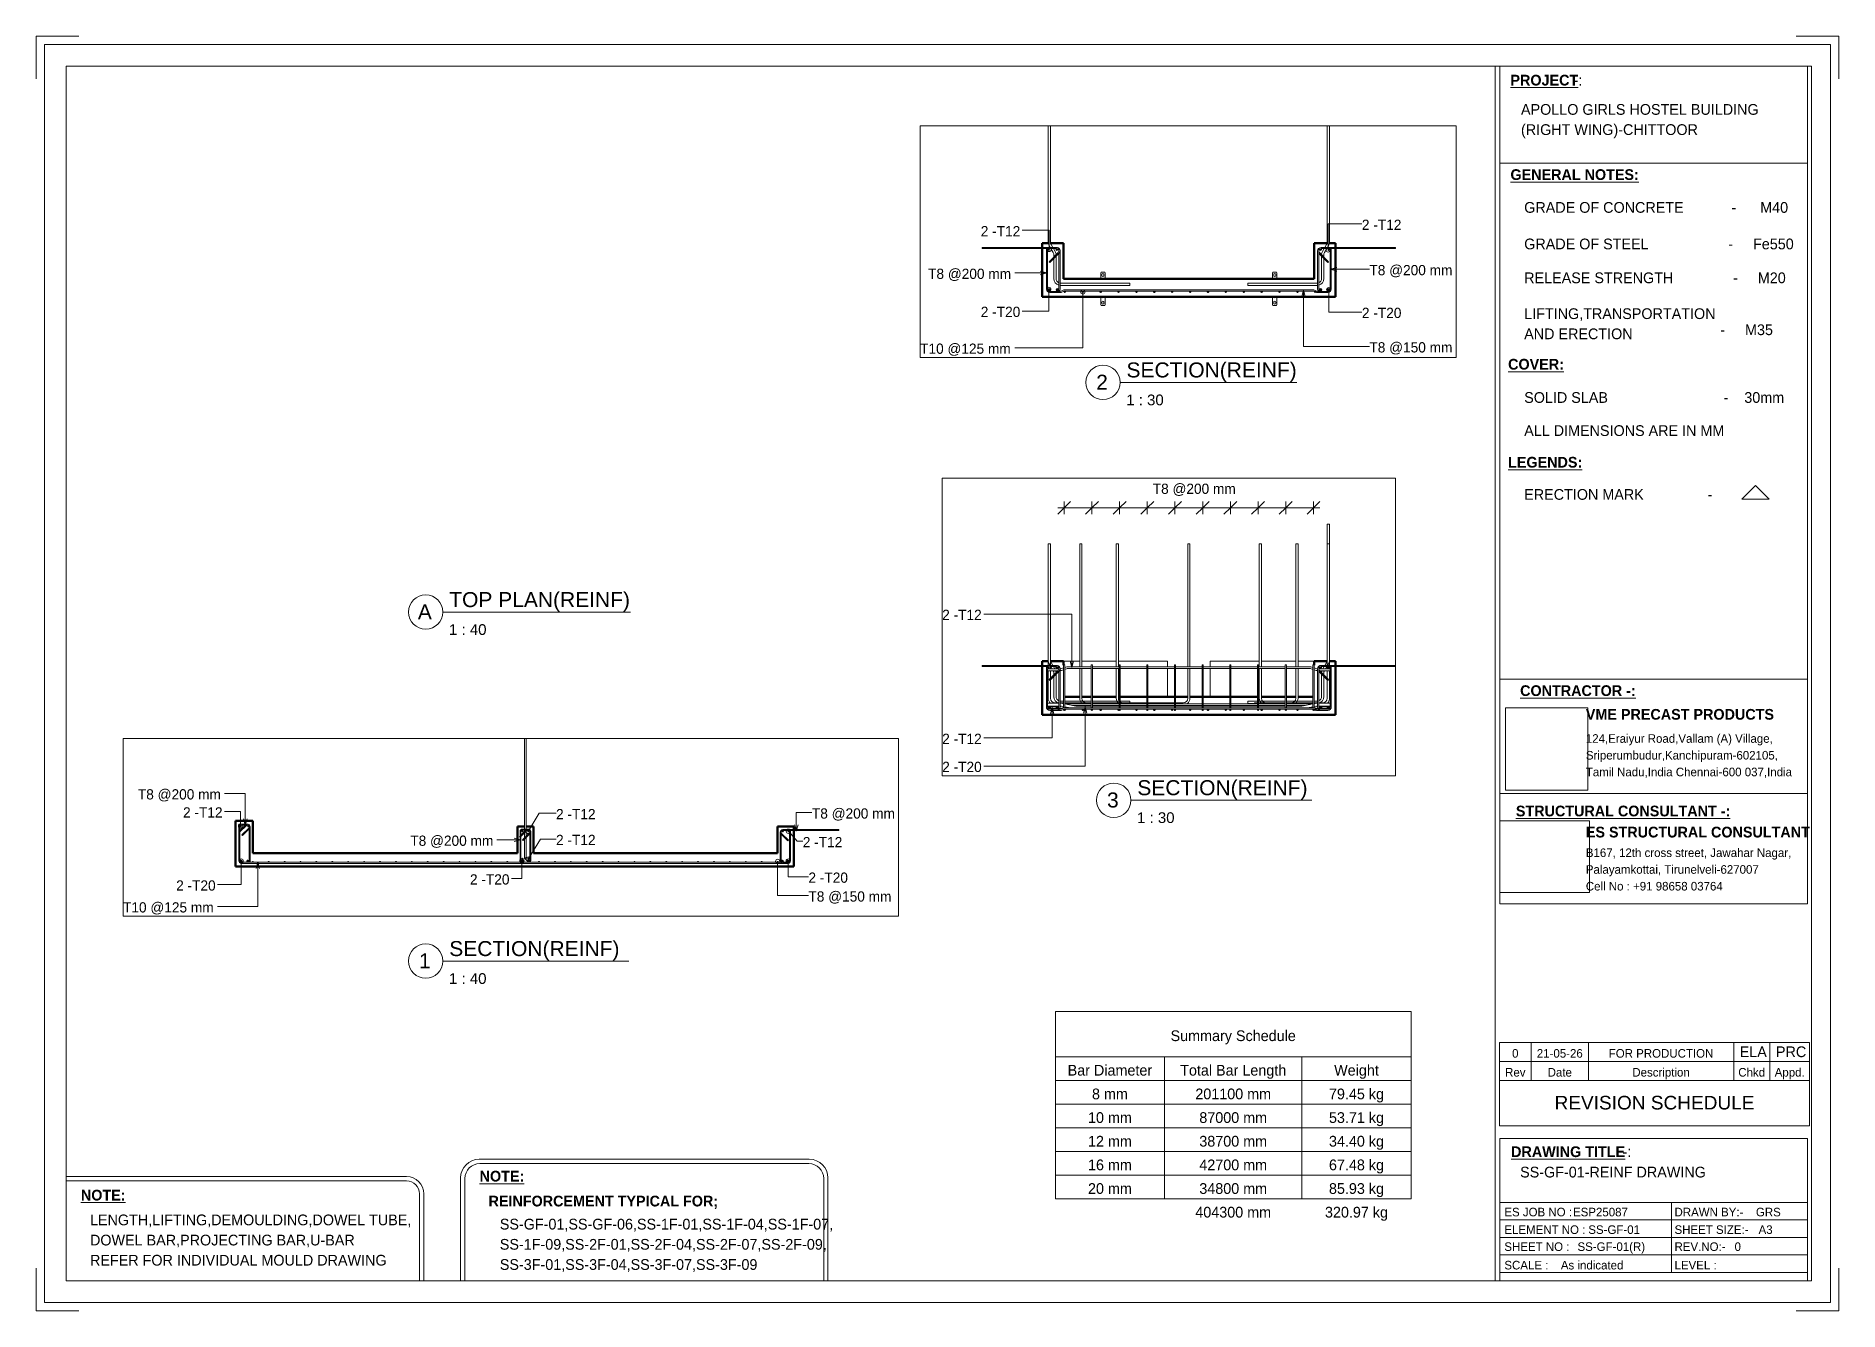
# Paper-space layout 'Layout1' of a CAD drawing. Header units: millimetres. Extents: x 0 to 582, y 0 to 622.
# Drawn here: x 161.8 to 581.8, y 325.4 to 622.4 of the extents above; entities outside this region: 1.
# The model-space entities are those that its viewports show. They can reach past a viewport. Long polylines and large blocks are cut down to what shows.
import ezdxf

# ---------------------------------------------------------------- set-up
doc = ezdxf.new("R2010")
doc.units = ezdxf.units.MM
for name, color, linetype, lineweight in [('A-ANNO-DIMS', 211, 'Continuous', 9), ('A-ANNO-DIMS-30', 211, 'Continuous', 9), ('A-DETL-MBND', 5, 'Continuous', 18), ('A-DETL-THIN', 151, 'Continuous', 18), ('A-FLOR', 192, 'Continuous', 18), ('A-GENM', 13, 'Continuous', 18), ('G-ANNO-SCHD', 231, 'Continuous', 9), ('G-ANNO-TEXT', 231, 'Continuous', 9), ('G-ANNO-TTLB', 6, 'Continuous', 9), ('G-ANNO-TTLB-MEDM', 33, 'Continuous', 9), ('G-ANNO-TTLB-THIN', 151, 'Continuous', 9), ('S-RBAR', 171, 'Continuous', 18), ('S-RBAR-IDEN', 171, 'Continuous', 9)]:
    doc.layers.add(name, color=color, linetype=linetype, lineweight=lineweight)
doc.layers.add('G-ANNO-NPLT', color=191, linetype='Continuous')
doc.styles.add('Arial_1', font='arial.ttf', dxfattribs={"height": 3.175})
doc.styles.add('Arial_2', font='arial.ttf', dxfattribs={"height": 2.5})
doc.styles.add('Arial_3', font='arial.ttf', dxfattribs={"height": 3.5})
doc.styles.add('Nirmala UI', font='Nirmala.ttf', dxfattribs={"height": 95.25})
doc.styles.add('Nirmala UI Semilight', font='NirmalaS.ttf', dxfattribs={"height": 2.5})
doc.styles.add('Nirmala UI Semilight_1', font='NirmalaS.ttf', dxfattribs={"height": 2})
doc.styles.add('Nirmala UI Semilight_B', font='', dxfattribs={"height": 2.5})
doc.styles.add('Nirmala UI_1', font='Nirmala.ttf', dxfattribs={"height": 71.4375})
doc.styles.add('Nirmala UI_2', font='Nirmala.ttf', dxfattribs={"height": 2.5})
doc.styles.get('Nirmala UI Semilight_B').set_extended_font_data('Nirmala UI Semilight', bold=True)
doc.dimstyles.new('Arc_Length_-_2_5mm_Arial_2', dxfattribs={"dimscale": 304.8, "dimtxt": 75.410204, "dimasz": 0.295276, "dimexe": 0.147638, "dimexo": 0.0625, "dimgap": 0.172244, "dimtad": 1, "dimdec": 0, "dimzin": 0, "dimdsep": 46, "dimtxsty": 'Nirmala UI_1', "dimblk1": 'OBLIQUE', "dimblk2": 'OBLIQUE', "dimsah": 1, "dimcen": 0.09, "dimdle": 0.147638, "dimazin": 0, "dimtfac": 1, "dimtdec": 4, "dimtix": 1, "dimtmove": 0, "dimatfit": 3, "dimfxl": 0.147638, "dimfxlon": 1, "dimtvp": 1, "dimtolj": 1, "dimtzin": 0, "dimarcsym": 2})
picture_1 = doc.add_image_def('image1.jpg', size_in_pixel=(200, 200))
picture_2 = doc.add_image_def('image2.jpg', size_in_pixel=(1600, 1280))

psp = doc.layouts.get("Layout1")

# ---------------------------------------------------------------- texts
at = {"layer": 'G-ANNO-SCHD', "attachment_point": 2}
for s, insert, char_height, width, line_spacing_factor, style in [('Summary Schedule', (440.68, 390.78), 2.5, 36.0073, 1.142579, 'Nirmala UI_2'), ('0', (506.4, 386.42), 2, 1.8098, 1.142579, 'Nirmala UI Semilight_1'), ('21-05-26', (516.76, 386.42), 2, 13.0458, 1.142579, 'Nirmala UI Semilight_1'), ('FOR PRODUCTION', (540.35, 386.42), 2, 28.002, 1.142579, 'Nirmala UI Semilight_1'), ('Bar Diameter', (411.96, 382.74), 2.5, 24.5076, 1.142579, 'Nirmala UI_2'), ('Total Bar Length', (440.68, 382.74), 2.5, 30.8544, 1.142579, 'Nirmala UI_2'), ('Weight', (469.4, 382.74), 2.5, 13.6363, 1.142579, 'Nirmala UI_2'), ('Rev', (506.4, 382.01), 2, 5.3038, 1.142579, 'Nirmala UI Semilight_1'), ('Date', (516.76, 382.01), 2, 6.9125, 1.142579, 'Nirmala UI Semilight_1'), ('Description', (540.35, 382.01), 2, 16.6152, 1.142579, 'Nirmala UI Semilight_1'), ('Chkd', (561.47, 382.01), 2, 7.5661, 1.142579, 'Nirmala UI Semilight_1'), ('Appd.', (570.32, 382.01), 2, 8.8229, 1.142579, 'Nirmala UI Semilight_1'), ('8 mm', (411.96, 377.22), 2.5, 10.8085, 1.142579, 'Nirmala UI_2'), ('201100 mm', (440.68, 377.22), 2.5, 22.2768, 1.142579, 'Nirmala UI_2'), ('79.45 kg', (469.4, 377.22), 2.5, 15.8985, 1.142579, 'Nirmala UI_2'), ('REVISION SCHEDULE', (538.83, 375.52), 3.175, 55.5831, 0.941778, 'Arial_1'), ('10 mm', (411.96, 371.71), 2.5, 13.1021, 1.142579, 'Nirmala UI_2'), ('87000 mm', (440.68, 371.71), 2.5, 19.9831, 1.142579, 'Nirmala UI_2'), ('53.71 kg', (469.4, 371.71), 2.5, 15.8985, 1.142579, 'Nirmala UI_2'), ('12 mm', (411.96, 366.2), 2.5, 13.1021, 1.142579, 'Nirmala UI_2'), ('38700 mm', (440.68, 366.2), 2.5, 19.9831, 1.142579, 'Nirmala UI_2'), ('34.40 kg', (469.4, 366.2), 2.5, 15.8985, 1.142579, 'Nirmala UI_2'), ('16 mm', (411.96, 360.69), 2.5, 13.1021, 1.142579, 'Nirmala UI_2'), ('42700 mm', (440.68, 360.69), 2.5, 19.9831, 1.142579, 'Nirmala UI_2'), ('67.48 kg', (469.4, 360.69), 2.5, 15.8985, 1.142579, 'Nirmala UI_2'), ('20 mm', (411.96, 355.18), 2.5, 13.1021, 1.142579, 'Nirmala UI_2'), ('34800 mm', (440.68, 355.18), 2.5, 19.9831, 1.142579, 'Nirmala UI_2'), ('85.93 kg', (469.4, 355.18), 2.5, 15.8985, 1.142579, 'Nirmala UI_2'), ('404300 mm', (440.68, 349.67), 2.5, 22.2768, 1.142579, 'Nirmala UI_2'), ('320.97 kg', (469.4, 349.67), 2.5, 18.1922, 1.142579, 'Nirmala UI_2')]:
    psp.add_mtext(s, dxfattribs=dict(at, insert=insert, char_height=char_height, width=width, line_spacing_factor=line_spacing_factor, style=style))
at = {"layer": 'G-ANNO-TEXT', "color": 7, "char_height": 2.5, "attachment_point": 1}
for s, insert, width, style in [('GRADE OF CONCRETE            -      M40', (508.47, 583.74), 72.9536, 'Nirmala UI Semilight'), ('GRADE OF STEEL                    -     Fe550', (508.47, 575.23), 74.0759, 'Nirmala UI Semilight'), ('RELEASE STRENGTH               -     M20', (508.47, 567.34), 71.1097, 'Nirmala UI Semilight'), ('LIFTING,TRANSPORTATION', (508.47, 558.99), 50.346, 'Nirmala UI Semilight'), (' -     M35', (553.23, 555.24), 17.0759, 'Nirmala UI Semilight'), ('AND ERECTION     ', (508.47, 554.29), 34.9536, 'Nirmala UI Semilight'), ('\\LCOVER:', (504.72, 547.21), 14.1097, 'Nirmala UI Semilight_B'), ('SOLID SLAB                             -    30mm', (508.47, 539.46), 74.8776, 'Nirmala UI Semilight'), ('ALL DIMENSIONS ARE IN MM', (508.47, 531.75), 55.0759, 'Nirmala UI Semilight'), ('\\LLEGENDS:', (504.72, 524.38), 18.519, 'Nirmala UI Semilight_B'), ('ERECTION MARK                -', (508.47, 516.88), 52.3502, 'Nirmala UI Semilight'), ('ELA', (558.67, 387.04), 6.8945, 'Nirmala UI Semilight'), ('PRC', (567.12, 387.04), 7.4557, 'Nirmala UI Semilight'), ('\\LNOTE:', (265.12, 358.06), 11.7046, 'Nirmala UI Semilight_B'), ('\\LNOTE:', (172.24, 353.64), 11.7046, 'Nirmala UI Semilight_B'), ('REINFORCEMENT TYPICAL FOR;', (267.2, 352.26), 59.3249, 'Nirmala UI Semilight_B'), ('LENGTH,LIFTING,DEMOULDING,DOWEL TUBE,', (174.36, 347.87), 84.9789, 'Nirmala UI Semilight'), ('SS-GF-01,SS-GF-06,SS-1F-01,SS-1F-04,SS-1F-07, ', (269.83, 346.88), 86.2616, 'Nirmala UI Semilight'), ('DOWEL BAR,PROJECTING BAR,U-BAR ', (174.36, 343.17), 70.4683, 'Nirmala UI Semilight'), ('SS-1F-09,SS-2F-01,SS-2F-04,SS-2F-07,SS-2F-09,', (269.83, 342.18), 85.7004, 'Nirmala UI Semilight'), ('REFER FOR INDIVIDUAL MOULD DRAWING', (174.36, 338.48), 79.5274, 'Nirmala UI Semilight'), ('SS-3F-01,SS-3F-04,SS-3F-07,SS-3F-09', (269.83, 337.48), 67.9831, 'Nirmala UI Semilight')]:
    psp.add_mtext(s, dxfattribs=dict(at, insert=insert, width=width, style=style))
at = {"layer": 'G-ANNO-TTLB', "attachment_point": 1}
for s, insert, char_height, width, style in [('APOLLO GIRLS HOSTEL BUILDING', (507.72, 606.57), 2.5, 62.5316, 'Nirmala UI Semilight'), ('(RIGHT WING)-CHITTOOR', (507.72, 601.87), 2.5, 47.6202, 'Nirmala UI Semilight'), ('SECTION(REINF)', (415.82, 546.38), 3.5, 48.6624, 'Arial_3'), ('2', (408.76, 543.52), 3.5, 3.3671, 'Arial_3'), ('1 : 30', (415.76, 538.9), 2.5, 10.5823, 'Arial_2'), ('TOP PLAN(REINF)', (258.05, 492.88), 3.5, 51.7088, 'Arial_3'), ('A', (250.73, 490.02), 3.5, 4.0084, 'Arial_3'), ('1 : 40', (257.99, 485.4), 2.5, 10.5823, 'Arial_2'), ('3', (411.29, 446.2), 3.5, 3.3671, 'Arial_3'), ('SECTION(REINF)', (418.35, 449.06), 3.5, 48.6624, 'Arial_3'), ('1 : 30', (418.28, 441.58), 2.5, 10.5823, 'Arial_2'), ('SECTION(REINF)', (258.05, 411.58), 3.5, 48.6624, 'Arial_3'), ('1', (250.99, 408.72), 3.5, 3.3671, 'Arial_3'), ('1 : 40', (257.99, 404.1), 2.5, 10.5823, 'Arial_2'), ('SS-GF-01-REINF DRAWING', (507.52, 359.01), 2.5, 49.1434, 'Nirmala UI Semilight'), ('ESP25087', (519.84, 349.45), 2, 14.5907, 'Nirmala UI Semilight_1'), ('GRS', (562.45, 349.45), 2, 6.0928, 'Nirmala UI Semilight_1'), ('SS-GF-01', (523.41, 345.35), 2, 13.3882, 'Nirmala UI Semilight_1'), ('SS-GF-01(R)', (520.89, 341.39), 2, 17.4768, 'Nirmala UI Semilight_1'), ('0', (557.48, 341.39), 2, 1.8439, 'Nirmala UI Semilight_1'), ('As indicated', (517.01, 337.08), 2, 18.1983, 'Nirmala UI Semilight_1')]:
    psp.add_mtext(s, dxfattribs=dict(at, insert=insert, char_height=char_height, width=width, style=style))

msp = doc.modelspace()

# ---------------------------------------------------------------- texts
at = {"layer": 'S-RBAR-IDEN', "attachment_point": 1}
for s, insert, char_height, width, style in [('T8 @200 mm', (83584.39, 4439.9), 71.437, 731.139, 'Nirmala UI_1'), ('2 -T12', (82112.86, 3558.66), 71.437, 348.7341, 'Nirmala UI_1'), ('T8 @200 mm', (70587.7, 3545.88), 95.25, 974.852, 'Nirmala UI'), ('2 -T12', (71008.5, 3377.56), 95.25, 464.9787, 'Nirmala UI'), ('T8 @200 mm', (76868.73, 3367.56), 95.25, 974.852, 'Nirmala UI'), ('2 -T12', (74484.15, 3361.24), 95.25, 464.9787, 'Nirmala UI'), ('2 -T12', (81138, 3363.66), 71.437, 348.7341, 'Nirmala UI_1'), ('2 -T12', (78474.43, 3318.97), 71.437, 348.7341, 'Nirmala UI_1'), ('2 -T12', (74484.15, 3120.86), 95.25, 464.9787, 'Nirmala UI'), ('T8 @200 mm', (73126.31, 3113.79), 95.25, 974.852, 'Nirmala UI'), ('2 -T12', (76783.66, 3100.44), 95.25, 464.9787, 'Nirmala UI'), ('T8 @200 mm', (81190.6, 3046.78), 71.437, 731.139, 'Nirmala UI_1'), ('T8 @200 mm', (78106.23, 3021.08), 71.437, 731.139, 'Nirmala UI_1'), ('2 -T20', (76836.16, 2769.64), 95.25, 464.9787, 'Nirmala UI'), ('2 -T20', (78474.43, 2755.12), 71.437, 348.7341, 'Nirmala UI_1'), ('2 -T20', (73682.29, 2753.09), 95.25, 464.9787, 'Nirmala UI'), ('2 -T20', (81138, 2747.92), 71.437, 348.7341, 'Nirmala UI_1'), ('2 -T20', (70944.26, 2696.53), 95.25, 464.9787, 'Nirmala UI'), ('2 -T12', (82112.86, 2692.13), 71.437, 348.7341, 'Nirmala UI_1'), ('T8 @150 mm', (76836.16, 2594.05), 95.25, 974.852, 'Nirmala UI'), ('T8 @150 mm', (81190.6, 2507.13), 71.437, 731.139, 'Nirmala UI_1'), ('T10 @125 mm', (70449.46, 2492.57), 95.25, 1064.641, 'Nirmala UI'), ('T10 @125 mm', (78050.48, 2497.84), 71.4375, 798.4807, 'Nirmala UI_1'), ('2 -T20', (82112.86, 2496.07), 71.437, 348.7341, 'Nirmala UI_1')]:
    msp.add_mtext(s, dxfattribs=dict(at, insert=insert, char_height=char_height, width=width, style=style))

# ---------------------------------------------------------------- blocks, each defined once
blk = doc.blocks.new('ES-A3-VME SHEET - ES-A3 SHEET-601691-SS-GF-01-REINF DRAWING')
at = {"layer": 'G-ANNO-TTLB'}
for p, q in [((161.79, 622.41), (171.79, 622.41)), ((161.79, 622.41), (161.79, 612.41)), ((581.79, 622.41), (571.79, 622.41)), ((581.79, 622.41), (581.79, 612.41)), ((502.83, 488.6), (502.83, 615.41)), ((574.43, 615.41), (574.43, 488.6)), ((502.83, 592.83), (574.43, 592.83)), ((502.83, 420.26), (502.83, 488.6)), ((574.43, 420.26), (574.43, 488.6)), ((502.83, 472.62), (574.43, 472.62)), ((161.79, 325.41), (161.79, 335.41)), ((581.79, 325.41), (581.79, 335.41)), ((161.79, 325.41), (171.79, 325.41)), ((581.79, 325.41), (571.79, 325.41))]:
    blk.add_line(p, q, dxfattribs=at)
at = {"layer": 'G-ANNO-TTLB-MEDM'}
for p, q in [((168.79, 615.41), (168.79, 332.41)), ((168.79, 615.41), (575.42, 615.41)), ((501.74, 615.41), (501.74, 332.41)), ((575.42, 615.41), (575.42, 332.41)), ((502.83, 445.95), (574.43, 445.95)), ((502.83, 420.26), (574.43, 420.26)), ((502.83, 365.59), (574.43, 365.59)), ((502.83, 365.59), (502.83, 332.41)), ((574.43, 332.41), (574.43, 365.59)), ((168.79, 332.41), (575.42, 332.41))]:
    blk.add_line(p, q, dxfattribs=at)
at = {"layer": 'G-ANNO-TTLB-THIN'}
for p, q in [((163.79, 620.41), (163.79, 327.41)), ((579.79, 620.41), (163.79, 620.41)), ((579.79, 327.41), (579.79, 620.41)), ((502.83, 350.7), (574.43, 350.7)), ((542.79, 334.4), (542.79, 350.7)), ((502.83, 346.63), (574.43, 346.63)), ((502.83, 342.55), (574.43, 342.55)), ((502.83, 338.48), (574.43, 338.48)), ((502.83, 334.4), (574.43, 334.4)), ((163.79, 327.41), (579.79, 327.41))]:
    blk.add_line(p, q, dxfattribs=at)
at = {"layer": 'G-ANNO-TTLB', "attachment_point": 1}
for s, insert, char_height, width, style in [('\\LPROJECT', (505.27, 613.39), 2.5, 16.6751, 'Nirmala UI Semilight_B'), (' -:', (519.02, 613.39), 2.5, 3.8481, 'Nirmala UI Semilight'), ('\\LGENERAL NOTES:', (505.27, 591.39), 2.5, 32.7088, 'Nirmala UI Semilight_B'), ('\\LCONTRACTOR -:', (507.52, 471.17), 2.5, 30.9451, 'Nirmala UI Semilight_B'), ('VME PRECAST PRODUCTS', (522.83, 465.65), 2.5, 48.9029, 'Nirmala UI Semilight_B'), ('124,Eraiyur Road,Vallam (A) Village,', (522.83, 459.77), 2, 52.5105, 'Nirmala UI Semilight_1'), ('Sriperumbudur,Kanchipuram-602105,', (522.83, 455.87), 2, 55.5569, 'Nirmala UI Semilight_1'), ('Tamil Nadu,India Chennai-600 037,India', (522.83, 451.97), 2, 59.8861, 'Nirmala UI Semilight_1'), ('\\LSTRUCTURAL CONSULTANT -:', (506.53, 443.13), 2.5, 56.4388, 'Nirmala UI Semilight_B'), ('ES STRUCTURAL CONSULTANT', (522.83, 438.22), 2.5, 58.1223, 'Nirmala UI Semilight_B'), ('B167, 12th cross street, Jawahar Nagar,', (522.83, 433.16), 2, 57, 'Nirmala UI Semilight_1'), ('Palayamkottai, Tirunelveli-627007', (522.83, 429.26), 2, 50.0253, 'Nirmala UI Semilight_1'), ('Cell No : +91 98658 03764', (522.83, 425.36), 2, 39.443, 'Nirmala UI Semilight_1'), ('\\LDRAWING TITLE', (505.42, 363.76), 2.5, 30.2236, 'Nirmala UI Semilight_B'), ('\\fNirmala UI Semilight|b1|i0|c0|p34|; ', (530.35, 363.76), 2.5, 1.2025, 'Nirmala UI Semilight_B'), ('-:', (531.35, 363.76), 2.5, 2.6456, 'Nirmala UI Semilight'), ('ES JOB NO :', (503.85, 349.45), 2, 18.038, 'Nirmala UI Semilight_1'), ('DRAWN BY:-', (543.49, 349.45), 2, 19.0802, 'Nirmala UI Semilight_1'), ('ELEMENT NO :', (503.85, 345.35), 2, 21.8861, 'Nirmala UI Semilight_1'), ('SHEET SIZE:-', (543.49, 345.35), 2, 18.9198, 'Nirmala UI Semilight_1'), ('A3', (563.07, 345.35), 2, 4.0084, 'Nirmala UI Semilight_1'), ('SHEET NO :', (503.85, 341.39), 2, 17.2363, 'Nirmala UI Semilight_1'), ('REV.NO:-', (543.49, 341.39), 2, 13.789, 'Nirmala UI Semilight_1'), ('SCALE :', (503.85, 337.08), 2, 11.1435, 'Nirmala UI Semilight_1'), ('LEVEL :', (543.49, 337.08), 2, 10.5021, 'Nirmala UI Semilight_1')]:
    blk.add_mtext(s, dxfattribs=dict(at, insert=insert, char_height=char_height, width=width, style=style))
at = {"layer": 'G-ANNO-TTLB'}
image = blk.add_image(picture_1, insert=(504.11, 446.76), size_in_units=(19.15, 19.15), dxfattribs=at)
image.dxf.flags = 7
image = blk.add_image(picture_2, insert=(502.76, 422.87), size_in_units=(20.94, 16.75), dxfattribs=at)
image.dxf.flags = 7
blk = doc.blocks.new('Viewport - M_View Title_rfa A3-601133-SS-GF-01-REINF DRAWING')
at = {"layer": 'G-ANNO-TTLB'}
for start, end in [(360, 180), (180, 0)]:
    blk.add_arc((-4.125, 0), 4, start, end, dxfattribs=at)
blk = doc.blocks.new('RR spread anchor face based - RR-SA-2_5-150-3355620-Elevation Right')
at = {"layer": 'A-GENM'}
for p, q in [((26660.39, 2824.75), (26660.39, 2769.75)), ((26690.39, 2769.75), (26690.39, 2824.75)), ((26668.39, 2780.25), (26668.39, 2786.25)), ((26682.39, 2786.25), (26682.39, 2780.25)), ((26660.39, 2769.75), (26662.89, 2764.75)), ((26687.89, 2764.75), (26690.39, 2769.75)), ((26662.89, 2764.75), (26687.89, 2764.75))]:
    blk.add_line(p, q, dxfattribs=at)
for centre, start, end in [((26675.39, 2824.75), 180, 0), ((26675.39, 2786.25), 0, 180), ((26675.39, 2780.25), 180, 0)]:
    blk.add_arc(centre, 7, start, end, dxfattribs=at)
blk = doc.blocks.new('RR spread anchor face based - RR-SA-2_5-150-614724-Elevation Right')
at = {"layer": 'A-GENM'}
for p, q in [((26662.89, 2996.14), (26660.39, 2991.14)), ((26687.89, 2996.14), (26662.89, 2996.14)), ((26690.39, 2991.14), (26687.89, 2996.14)), ((26660.39, 2991.14), (26660.39, 2949.75)), ((26690.39, 2949.75), (26690.39, 2991.14)), ((26668.39, 2974.64), (26668.39, 2980.64)), ((26682.39, 2980.64), (26682.39, 2974.64))]:
    blk.add_line(p, q, dxfattribs=at)
for centre, start, end in [((26675.39, 2980.64), 0, 180), ((26675.39, 2974.64), 180, 0)]:
    blk.add_arc(centre, 7, start, end, dxfattribs=at)
blk = doc.blocks.new('DIMBLOCK87-Elevation Right3')
at = {"layer": 'A-ANNO-DIMS-30', "lineweight": 35}
for p, q in [((82965.53, 4270.88), (83010.53, 4315.88)), ((83159.08, 4270.88), (83204.08, 4315.88)), ((82965.53, 4270.88), (82920.53, 4225.88)), ((83159.08, 4270.88), (83114.08, 4225.88))]:
    blk.add_line(p, q, dxfattribs=at)
at = {"layer": 'A-ANNO-DIMS-30'}
for p, q in [((82965.53, 4270.88), (82965.53, 4315.88)), ((83159.08, 4270.88), (83159.08, 4315.88)), ((82920.53, 4270.88), (83159.08, 4270.88)), ((82965.53, 4270.88), (82965.53, 4225.88)), ((83159.08, 4270.88), (83159.08, 4225.88))]:
    blk.add_line(p, q, dxfattribs=at)
blk = doc.blocks.new('_Oblique')
at = {"color": 0, "linetype": 'ByBlock', "lineweight": -2}
blk.add_line((-0.5, -0.5), (0.5, 0.5), dxfattribs=at)
blk = doc.blocks.new('DIMBLOCK88-Elevation Right3')
at = {"layer": 'A-ANNO-DIMS-30', "lineweight": 35}
for p, q in [((83159.08, 4270.88), (83204.08, 4315.88)), ((83352.64, 4270.88), (83397.64, 4315.88)), ((83159.08, 4270.88), (83114.08, 4225.88)), ((83352.64, 4270.88), (83307.64, 4225.88))]:
    blk.add_line(p, q, dxfattribs=at)
at = {"layer": 'A-ANNO-DIMS-30'}
for p, q in [((83159.08, 4270.88), (83159.08, 4315.88)), ((83352.64, 4270.88), (83352.64, 4315.88)), ((83159.08, 4270.88), (83352.64, 4270.88)), ((83159.08, 4270.88), (83159.08, 4225.88)), ((83352.64, 4270.88), (83352.64, 4225.88))]:
    blk.add_line(p, q, dxfattribs=at)
blk = doc.blocks.new('DIMBLOCK89-Elevation Right3')
at = {"layer": 'A-ANNO-DIMS-30', "lineweight": 35}
for p, q in [((83352.64, 4270.88), (83397.64, 4315.88)), ((83546.19, 4270.88), (83591.19, 4315.88)), ((83352.64, 4270.88), (83307.64, 4225.88)), ((83546.19, 4270.88), (83501.19, 4225.88))]:
    blk.add_line(p, q, dxfattribs=at)
at = {"layer": 'A-ANNO-DIMS-30'}
for p, q in [((83352.64, 4270.88), (83352.64, 4315.88)), ((83546.19, 4270.88), (83546.19, 4315.88)), ((83352.64, 4270.88), (83546.19, 4270.88)), ((83352.64, 4270.88), (83352.64, 4225.88)), ((83546.19, 4270.88), (83546.19, 4225.88))]:
    blk.add_line(p, q, dxfattribs=at)
blk = doc.blocks.new('DIMBLOCK90-Elevation Right3')
at = {"layer": 'A-ANNO-DIMS-30', "lineweight": 35}
for p, q in [((83546.19, 4270.88), (83591.19, 4315.88)), ((83739.75, 4270.88), (83784.75, 4315.88)), ((83546.19, 4270.88), (83501.19, 4225.88)), ((83739.75, 4270.88), (83694.75, 4225.88))]:
    blk.add_line(p, q, dxfattribs=at)
at = {"layer": 'A-ANNO-DIMS-30'}
for p, q in [((83546.19, 4270.88), (83546.19, 4315.88)), ((83739.75, 4270.88), (83739.75, 4315.88)), ((83546.19, 4270.88), (83739.75, 4270.88)), ((83546.19, 4270.88), (83546.19, 4225.88)), ((83739.75, 4270.88), (83739.75, 4225.88))]:
    blk.add_line(p, q, dxfattribs=at)
blk = doc.blocks.new('DIMBLOCK91-Elevation Right3')
at = {"layer": 'A-ANNO-DIMS-30', "lineweight": 35}
for p, q in [((83739.75, 4270.88), (83784.75, 4315.88)), ((83933.3, 4270.88), (83978.3, 4315.88)), ((83739.75, 4270.88), (83694.75, 4225.88)), ((83933.3, 4270.88), (83888.3, 4225.88))]:
    blk.add_line(p, q, dxfattribs=at)
at = {"layer": 'A-ANNO-DIMS-30'}
for p, q in [((83739.75, 4270.88), (83739.75, 4315.88)), ((83933.3, 4270.88), (83933.3, 4315.88)), ((83739.75, 4270.88), (83933.3, 4270.88)), ((83739.75, 4270.88), (83739.75, 4225.88)), ((83933.3, 4270.88), (83933.3, 4225.88))]:
    blk.add_line(p, q, dxfattribs=at)
blk = doc.blocks.new('DIMBLOCK92-Elevation Right3')
at = {"layer": 'A-ANNO-DIMS-30', "lineweight": 35}
for p, q in [((83933.3, 4270.88), (83978.3, 4315.88)), ((84126.86, 4270.88), (84171.86, 4315.88)), ((83933.3, 4270.88), (83888.3, 4225.88)), ((84126.86, 4270.88), (84081.86, 4225.88))]:
    blk.add_line(p, q, dxfattribs=at)
at = {"layer": 'A-ANNO-DIMS-30'}
for p, q in [((83933.3, 4270.88), (83933.3, 4315.88)), ((84126.86, 4270.88), (84126.86, 4315.88)), ((83933.3, 4270.88), (84126.86, 4270.88)), ((83933.3, 4270.88), (83933.3, 4225.88)), ((84126.86, 4270.88), (84126.86, 4225.88))]:
    blk.add_line(p, q, dxfattribs=at)
blk = doc.blocks.new('DIMBLOCK93-Elevation Right3')
at = {"layer": 'A-ANNO-DIMS-30', "lineweight": 35}
for p, q in [((84126.86, 4270.88), (84171.86, 4315.88)), ((84320.41, 4270.88), (84365.41, 4315.88)), ((84126.86, 4270.88), (84081.86, 4225.88)), ((84320.41, 4270.88), (84275.41, 4225.88))]:
    blk.add_line(p, q, dxfattribs=at)
at = {"layer": 'A-ANNO-DIMS-30'}
for p, q in [((84126.86, 4270.88), (84126.86, 4315.88)), ((84320.41, 4270.88), (84320.41, 4315.88)), ((84126.86, 4270.88), (84320.41, 4270.88)), ((84126.86, 4270.88), (84126.86, 4225.88)), ((84320.41, 4270.88), (84320.41, 4225.88))]:
    blk.add_line(p, q, dxfattribs=at)
blk = doc.blocks.new('DIMBLOCK94-Elevation Right3')
at = {"layer": 'A-ANNO-DIMS-30', "lineweight": 35}
for p, q in [((84320.41, 4270.88), (84365.41, 4315.88)), ((84513.97, 4270.88), (84558.97, 4315.88)), ((84320.41, 4270.88), (84275.41, 4225.88)), ((84513.97, 4270.88), (84468.97, 4225.88))]:
    blk.add_line(p, q, dxfattribs=at)
at = {"layer": 'A-ANNO-DIMS-30'}
for p, q in [((84320.41, 4270.88), (84320.41, 4315.88)), ((84513.97, 4270.88), (84513.97, 4315.88)), ((84320.41, 4270.88), (84513.97, 4270.88)), ((84320.41, 4270.88), (84320.41, 4225.88)), ((84513.97, 4270.88), (84513.97, 4225.88))]:
    blk.add_line(p, q, dxfattribs=at)
blk = doc.blocks.new('DIMBLOCK95-Elevation Right3')
at = {"layer": 'A-ANNO-DIMS-30', "lineweight": 35}
for p, q in [((84513.97, 4270.88), (84558.97, 4315.88)), ((84707.53, 4270.88), (84752.53, 4315.88)), ((84513.97, 4270.88), (84468.97, 4225.88)), ((84707.53, 4270.88), (84662.53, 4225.88))]:
    blk.add_line(p, q, dxfattribs=at)
at = {"layer": 'A-ANNO-DIMS-30'}
for p, q in [((84513.97, 4270.88), (84513.97, 4315.88)), ((84707.53, 4270.88), (84707.53, 4315.88)), ((84513.97, 4270.88), (84752.53, 4270.88)), ((84513.97, 4270.88), (84513.97, 4225.88)), ((84707.53, 4270.88), (84707.53, 4225.88))]:
    blk.add_line(p, q, dxfattribs=at)
blk = doc.blocks.new('DIMBLOCK96-Elevation Right3')
at = {"layer": 'A-ANNO-DIMS-30', "lineweight": 35}
for p, q in [((82965.53, 4270.88), (83010.53, 4315.88)), ((83159.08, 4270.88), (83204.08, 4315.88)), ((83352.64, 4270.88), (83397.64, 4315.88)), ((83546.19, 4270.88), (83591.19, 4315.88)), ((83739.75, 4270.88), (83784.75, 4315.88)), ((83933.3, 4270.88), (83978.3, 4315.88)), ((84126.86, 4270.88), (84171.86, 4315.88)), ((84320.41, 4270.88), (84365.41, 4315.88)), ((84513.97, 4270.88), (84558.97, 4315.88)), ((84707.53, 4270.88), (84752.53, 4315.88)), ((82965.53, 4270.88), (82920.53, 4225.88)), ((83159.08, 4270.88), (83114.08, 4225.88)), ((83352.64, 4270.88), (83307.64, 4225.88)), ((83546.19, 4270.88), (83501.19, 4225.88)), ((83739.75, 4270.88), (83694.75, 4225.88)), ((83933.3, 4270.88), (83888.3, 4225.88)), ((84126.86, 4270.88), (84081.86, 4225.88)), ((84320.41, 4270.88), (84275.41, 4225.88)), ((84513.97, 4270.88), (84468.97, 4225.88)), ((84707.53, 4270.88), (84662.53, 4225.88))]:
    blk.add_line(p, q, dxfattribs=at)
at = {"layer": 'A-ANNO-DIMS-30'}
for p, q in [((82965.53, 4270.88), (82965.53, 4315.88)), ((83159.08, 4270.88), (83159.08, 4315.88)), ((83352.64, 4270.88), (83352.64, 4315.88)), ((83546.19, 4270.88), (83546.19, 4315.88)), ((83739.75, 4270.88), (83739.75, 4315.88)), ((83933.3, 4270.88), (83933.3, 4315.88)), ((84126.86, 4270.88), (84126.86, 4315.88)), ((84320.41, 4270.88), (84320.41, 4315.88)), ((84513.97, 4270.88), (84513.97, 4315.88)), ((84707.53, 4270.88), (84707.53, 4315.88)), ((82920.53, 4270.88), (84752.53, 4270.88)), ((82920.53, 4270.88), (83159.08, 4270.88)), ((82965.53, 4270.88), (82965.53, 4225.88)), ((83159.08, 4270.88), (83352.64, 4270.88)), ((83159.08, 4270.88), (83159.08, 4225.88)), ((83352.64, 4270.88), (83546.19, 4270.88)), ((83352.64, 4270.88), (83352.64, 4225.88)), ((83546.19, 4270.88), (83739.75, 4270.88)), ((83546.19, 4270.88), (83546.19, 4225.88)), ((83739.75, 4270.88), (83933.3, 4270.88)), ((83739.75, 4270.88), (83739.75, 4225.88)), ((83933.3, 4270.88), (84126.86, 4270.88)), ((83933.3, 4270.88), (83933.3, 4225.88)), ((84126.86, 4270.88), (84320.41, 4270.88)), ((84126.86, 4270.88), (84126.86, 4225.88)), ((84320.41, 4270.88), (84513.97, 4270.88)), ((84320.41, 4270.88), (84320.41, 4225.88)), ((84513.97, 4270.88), (84752.53, 4270.88)), ((84513.97, 4270.88), (84513.97, 4225.88)), ((84707.53, 4270.88), (84707.53, 4225.88))]:
    blk.add_line(p, q, dxfattribs=at)
blk = doc.blocks.new('_None')

# ---------------------------------------------------------------- dimensions: what is measured, and where the dimension line sits
at = {"layer": 'A-ANNO-DIMS'}
for base, p1, p2, text, override, picture, middle in [((84707.53, 4270.88), (82965.53, 4225.88), (84707.53, 4225.88), '1742', {"dimpost": '<>', "dimblk1": 'None', "dimblk2": 'None', "dimsah": 1, "dimfxl": 1742}, 'DIMBLOCK96-Elevation Right3', (83836.53, 4359.9)), ((83159.08, 4270.88), (82965.53, 4225.88), (83159.08, 4225.88), ' ', {"dimpost": '<>', "dimfxl": 193.555556}, 'DIMBLOCK87-Elevation Right3', (83062.3, 4270.88)), ((83352.64, 4270.88), (83159.08, 4225.88), (83352.64, 4225.88), ' ', {"dimpost": '<>', "dimfxl": 193.555556}, 'DIMBLOCK88-Elevation Right3', (83255.86, 4270.88)), ((83546.19, 4270.88), (83352.64, 4225.88), (83546.19, 4225.88), ' ', {"dimpost": '<>', "dimfxl": 193.555556}, 'DIMBLOCK89-Elevation Right3', (83449.41, 4270.88)), ((83739.75, 4270.88), (83546.19, 4225.88), (83739.75, 4225.88), ' ', {"dimpost": '<>', "dimfxl": 193.555556}, 'DIMBLOCK90-Elevation Right3', (83642.97, 4270.88)), ((83933.3, 4270.88), (83739.75, 4225.88), (83933.3, 4225.88), ' ', {"dimpost": '<>', "dimfxl": 193.555556}, 'DIMBLOCK91-Elevation Right3', (83836.53, 4270.88)), ((84126.86, 4270.88), (83933.3, 4225.88), (84126.86, 4225.88), ' ', {"dimpost": '<>', "dimfxl": 193.555556}, 'DIMBLOCK92-Elevation Right3', (84030.08, 4270.88)), ((84320.41, 4270.88), (84126.86, 4225.88), (84320.41, 4225.88), ' ', {"dimpost": '<>', "dimfxl": 193.555556}, 'DIMBLOCK93-Elevation Right3', (84223.64, 4270.88)), ((84513.97, 4270.88), (84320.41, 4225.88), (84513.97, 4225.88), ' ', {"dimpost": '<>', "dimfxl": 193.555556}, 'DIMBLOCK94-Elevation Right3', (84417.19, 4270.88)), ((84707.53, 4270.88), (84513.97, 4225.88), (84707.53, 4225.88), ' ', {"dimpost": '<>', "dimfxl": 193.555556}, 'DIMBLOCK95-Elevation Right3', (84610.75, 4270.88))]:
    dim = msp.add_linear_dim(base=base, p1=p1, p2=p2, text=text, dimstyle='Arc_Length_-_2_5mm_Arial_2', override=override, dxfattribs=at)
    dim.commit()
    dim.dimension.update_dxf_attribs({"geometry": picture, "text_midpoint": middle})

# ---------------------------------------------------------------- hatches: boundary and pattern name
at = {"layer": 'S-RBAR'}
for points in [[(71545.6, 3196.82), (71551.6, 3202.82), (71545.6, 3208.82), (71539.6, 3202.82)], [(71616.74, 3196.82), (71622.74, 3202.82), (71616.74, 3208.82), (71610.74, 3202.82)], [(74172.07, 3148.75), (74178.07, 3154.75), (74172.07, 3160.75), (74166.07, 3154.75)], [(74225.92, 3148.75), (74231.92, 3154.75), (74225.92, 3160.75), (74219.92, 3154.75)], [(76597.07, 3148.75), (76603.07, 3154.75), (76597.07, 3160.75), (76591.07, 3154.75)], [(76650.92, 3148.75), (76656.92, 3154.75), (76650.92, 3160.75), (76644.92, 3154.75)], [(78945.92, 3149.58), (78951.92, 3149.58), (78954.92, 3154.78), (78951.92, 3159.97), (78945.92, 3159.97), (78942.92, 3154.78)], [(79002.42, 3149.58), (79008.42, 3149.58), (79011.42, 3154.78), (79008.42, 3159.97), (79002.42, 3159.97), (78999.42, 3154.78)], [(80845.92, 3149.58), (80851.92, 3149.58), (80854.92, 3154.78), (80851.92, 3159.97), (80845.92, 3159.97), (80842.92, 3154.78)], [(80902.42, 3149.58), (80908.42, 3149.58), (80911.42, 3154.78), (80908.42, 3159.97), (80902.42, 3159.97), (80899.42, 3154.78)], [(82854.03, 3149.58), (82860.03, 3149.58), (82863.03, 3154.78), (82860.03, 3159.97), (82854.03, 3159.97), (82851.03, 3154.78)], [(82910.53, 3149.58), (82916.53, 3149.58), (82919.53, 3154.78), (82916.53, 3159.97), (82910.53, 3159.97), (82907.53, 3154.78)], [(84754.03, 3149.58), (84760.03, 3149.58), (84763.03, 3154.78), (84760.03, 3159.97), (84754.03, 3159.97), (84751.03, 3154.78)], [(84810.53, 3149.58), (84816.53, 3149.58), (84819.53, 3154.78), (84816.53, 3159.97), (84810.53, 3159.97), (84807.53, 3154.78)], [(74201.14, 2892.14), (74206.67, 2899.75), (74201.14, 2907.36), (74192.2, 2904.45), (74192.2, 2895.05)], [(74201.14, 2892.14), (74206.67, 2899.75), (74201.14, 2907.36), (74192.2, 2904.45), (74192.2, 2895.05)], [(74172.07, 2890.14), (74178.07, 2896.14), (74172.07, 2902.14), (74166.07, 2896.14)], [(74225.92, 2890.14), (74231.92, 2896.14), (74225.92, 2902.14), (74219.92, 2896.14)], [(71545.58, 2865.24), (71556.76, 2868.87), (71556.76, 2880.63), (71545.58, 2884.26), (71538.67, 2874.75)], [(71610.58, 2865.24), (71621.76, 2868.87), (71621.76, 2880.63), (71610.58, 2884.26), (71603.67, 2874.75)], [(74165.58, 2865.24), (74176.76, 2868.87), (74176.76, 2880.63), (74165.58, 2884.26), (74158.67, 2874.75)], [(74225.58, 2865.24), (74236.76, 2868.87), (74236.76, 2880.63), (74225.58, 2884.26), (74218.67, 2874.75)], [(76590.58, 2865.24), (76601.76, 2868.87), (76601.76, 2880.63), (76590.58, 2884.26), (76583.67, 2874.75)], [(76645.58, 2865.24), (76656.76, 2868.87), (76656.76, 2880.63), (76645.58, 2884.26), (76638.67, 2874.75)], [(78951.42, 2863.56), (78958.49, 2866.49), (78961.42, 2873.56), (78958.49, 2880.64), (78951.42, 2883.56), (78944.35, 2880.64), (78941.42, 2873.56), (78944.35, 2866.49)], [(79010.42, 2863.56), (79017.49, 2866.49), (79020.42, 2873.56), (79017.49, 2880.64), (79010.42, 2883.56), (79003.35, 2880.64), (79000.42, 2873.56), (79003.35, 2866.49)], [(80848.92, 2863.56), (80855.99, 2866.49), (80858.92, 2873.56), (80855.99, 2880.64), (80848.92, 2883.56), (80841.85, 2880.64), (80838.92, 2873.56), (80841.85, 2866.49)], [(80905.42, 2863.56), (80912.49, 2866.49), (80915.42, 2873.56), (80912.49, 2880.64), (80905.42, 2883.56), (80898.35, 2880.64), (80895.42, 2873.56), (80898.35, 2866.49)], [(82859.53, 2863.56), (82866.6, 2866.49), (82869.53, 2873.56), (82866.6, 2880.64), (82859.53, 2883.56), (82852.45, 2880.64), (82849.53, 2873.56), (82852.45, 2866.49)], [(82918.53, 2863.56), (82925.6, 2866.49), (82928.53, 2873.56), (82925.6, 2880.64), (82918.53, 2883.56), (82911.45, 2880.64), (82908.53, 2873.56), (82911.45, 2866.49)], [(84757.03, 2863.56), (84764.1, 2866.49), (84767.03, 2873.56), (84764.1, 2880.64), (84757.03, 2883.56), (84749.96, 2880.64), (84747.03, 2873.56), (84749.96, 2866.49)], [(84813.53, 2863.56), (84820.6, 2866.49), (84823.53, 2873.56), (84820.6, 2880.64), (84813.53, 2883.56), (84806.45, 2880.64), (84803.53, 2873.56), (84806.45, 2866.49)], [(71658.67, 2864.75), (71662.67, 2868.75), (71658.67, 2872.75), (71654.67, 2868.75)], [(71806.85, 2864.75), (71810.85, 2868.75), (71806.85, 2872.75), (71802.85, 2868.75)], [(71955.03, 2864.75), (71959.03, 2868.75), (71955.03, 2872.75), (71951.03, 2868.75)], [(72103.21, 2864.75), (72107.21, 2868.75), (72103.21, 2872.75), (72099.21, 2868.75)], [(72251.4, 2864.75), (72255.4, 2868.75), (72251.4, 2872.75), (72247.4, 2868.75)], [(72399.58, 2864.75), (72403.58, 2868.75), (72399.58, 2872.75), (72395.58, 2868.75)], [(72547.76, 2864.75), (72551.76, 2868.75), (72547.76, 2872.75), (72543.76, 2868.75)], [(72695.94, 2864.75), (72699.94, 2868.75), (72695.94, 2872.75), (72691.94, 2868.75)], [(72844.12, 2864.75), (72848.12, 2868.75), (72844.12, 2872.75), (72840.12, 2868.75)], [(72992.31, 2864.75), (72996.31, 2868.75), (72992.31, 2872.75), (72988.31, 2868.75)], [(73140.49, 2864.75), (73144.49, 2868.75), (73140.49, 2872.75), (73136.49, 2868.75)], [(73288.67, 2864.75), (73292.67, 2868.75), (73288.67, 2872.75), (73284.67, 2868.75)], [(73436.85, 2864.75), (73440.85, 2868.75), (73436.85, 2872.75), (73432.85, 2868.75)], [(73585.03, 2864.75), (73589.03, 2868.75), (73585.03, 2872.75), (73581.03, 2868.75)], [(73733.21, 2864.75), (73737.21, 2868.75), (73733.21, 2872.75), (73729.21, 2868.75)], [(73881.4, 2864.75), (73885.4, 2868.75), (73881.4, 2872.75), (73877.4, 2868.75)], [(74029.58, 2864.75), (74033.58, 2868.75), (74029.58, 2872.75), (74025.58, 2868.75)], [(74177.76, 2864.75), (74181.76, 2868.75), (74177.76, 2872.75), (74173.76, 2868.75)], [(74325.94, 2864.75), (74329.94, 2868.75), (74325.94, 2872.75), (74321.94, 2868.75)], [(74474.12, 2864.75), (74478.12, 2868.75), (74474.12, 2872.75), (74470.12, 2868.75)], [(74622.31, 2864.75), (74626.31, 2868.75), (74622.31, 2872.75), (74618.31, 2868.75)], [(74770.49, 2864.75), (74774.49, 2868.75), (74770.49, 2872.75), (74766.49, 2868.75)], [(74918.67, 2864.75), (74922.67, 2868.75), (74918.67, 2872.75), (74914.67, 2868.75)], [(75066.85, 2864.75), (75070.85, 2868.75), (75066.85, 2872.75), (75062.85, 2868.75)], [(75215.03, 2864.75), (75219.03, 2868.75), (75215.03, 2872.75), (75211.03, 2868.75)], [(75363.21, 2864.75), (75367.21, 2868.75), (75363.21, 2872.75), (75359.21, 2868.75)], [(75511.4, 2864.75), (75515.4, 2868.75), (75511.4, 2872.75), (75507.4, 2868.75)], [(75659.58, 2864.75), (75663.58, 2868.75), (75659.58, 2872.75), (75655.58, 2868.75)], [(75807.76, 2864.75), (75811.76, 2868.75), (75807.76, 2872.75), (75803.76, 2868.75)], [(75955.94, 2864.75), (75959.94, 2868.75), (75955.94, 2872.75), (75951.94, 2868.75)], [(76104.12, 2864.75), (76108.12, 2868.75), (76104.12, 2872.75), (76100.12, 2868.75)], [(76252.31, 2864.75), (76256.31, 2868.75), (76252.31, 2872.75), (76248.31, 2868.75)], [(76400.49, 2864.75), (76404.49, 2868.75), (76400.49, 2872.75), (76396.49, 2868.75)], [(76548.67, 2864.75), (76552.67, 2868.75), (76548.67, 2872.75), (76544.67, 2868.75)], [(79060.87, 2854.99), (79066.46, 2856.81), (79066.46, 2862.69), (79060.87, 2864.51), (79057.42, 2859.75)], [(79185.87, 2854.99), (79191.46, 2856.81), (79191.46, 2862.69), (79185.87, 2864.51), (79182.42, 2859.75)], [(79310.87, 2854.99), (79316.46, 2856.81), (79316.46, 2862.69), (79310.87, 2864.51), (79307.42, 2859.75), (79310.05, 2856.13)], [(79435.87, 2854.99), (79441.46, 2856.81), (79441.46, 2862.69), (79435.87, 2864.51), (79432.42, 2859.75)], [(79560.87, 2854.99), (79566.46, 2856.81), (79566.46, 2862.69), (79560.87, 2864.51), (79557.42, 2859.75)], [(79685.87, 2854.99), (79691.46, 2856.81), (79691.46, 2862.69), (79685.87, 2864.51), (79682.42, 2859.75)], [(79810.87, 2854.99), (79816.46, 2856.81), (79816.46, 2862.69), (79810.87, 2864.51), (79807.42, 2859.75)], [(79935.87, 2854.99), (79941.46, 2856.81), (79941.46, 2862.69), (79935.87, 2864.51), (79932.42, 2859.75)], [(80060.87, 2854.99), (80066.46, 2856.81), (80066.46, 2862.69), (80060.87, 2864.51), (80057.42, 2859.75)], [(80185.87, 2854.99), (80191.46, 2856.81), (80191.46, 2862.69), (80185.87, 2864.51), (80182.42, 2859.75)], [(80310.87, 2854.99), (80316.46, 2856.81), (80316.46, 2862.69), (80310.87, 2864.51), (80307.42, 2859.75)], [(80435.87, 2854.99), (80441.46, 2856.81), (80441.46, 2862.69), (80435.87, 2864.51), (80432.42, 2859.75)], [(80560.87, 2854.99), (80566.46, 2856.81), (80566.46, 2862.69), (80560.87, 2864.51), (80557.42, 2859.75), (80560.05, 2856.13)], [(80685.87, 2854.99), (80691.46, 2856.81), (80691.46, 2862.69), (80685.87, 2864.51), (80682.42, 2859.75)], [(80810.87, 2854.99), (80816.46, 2856.81), (80816.46, 2862.69), (80810.87, 2864.51), (80807.42, 2859.75)], [(82968.98, 2854.99), (82974.57, 2856.81), (82974.57, 2862.69), (82968.98, 2864.51), (82965.53, 2859.75)], [(83093.98, 2854.99), (83099.57, 2856.81), (83099.57, 2862.69), (83093.98, 2864.51), (83090.53, 2859.75)], [(83218.98, 2854.99), (83224.57, 2856.81), (83224.57, 2862.69), (83218.98, 2864.51), (83215.53, 2859.75)], [(83343.98, 2854.99), (83349.57, 2856.81), (83349.57, 2862.69), (83343.98, 2864.51), (83340.53, 2859.75)], [(83468.98, 2854.99), (83474.57, 2856.81), (83474.57, 2862.69), (83468.98, 2864.51), (83465.53, 2859.75)], [(83593.98, 2854.99), (83599.57, 2856.81), (83599.57, 2862.69), (83593.98, 2864.51), (83590.53, 2859.75)], [(83718.98, 2854.99), (83724.57, 2856.81), (83724.57, 2862.69), (83718.98, 2864.51), (83715.53, 2859.75)], [(83843.98, 2854.99), (83849.57, 2856.81), (83849.57, 2862.69), (83843.98, 2864.51), (83840.53, 2859.75)], [(83968.98, 2854.99), (83974.57, 2856.81), (83974.57, 2862.69), (83968.98, 2864.51), (83965.53, 2859.75)], [(84093.98, 2854.99), (84099.57, 2856.81), (84099.57, 2862.69), (84093.98, 2864.51), (84090.53, 2859.75), (84093.11, 2856.19)], [(84218.98, 2854.99), (84224.57, 2856.81), (84224.57, 2862.69), (84218.98, 2864.51), (84215.53, 2859.75)], [(84343.98, 2854.99), (84349.57, 2856.81), (84349.57, 2862.69), (84343.98, 2864.51), (84340.69, 2859.53)], [(84468.98, 2854.99), (84474.57, 2856.81), (84474.57, 2862.69), (84468.98, 2864.51), (84465.53, 2859.75)], [(84593.98, 2854.99), (84599.57, 2856.81), (84599.57, 2862.69), (84593.98, 2864.51), (84590.53, 2859.75)], [(84718.98, 2854.99), (84724.57, 2856.81), (84724.57, 2862.69), (84718.98, 2864.51), (84715.53, 2859.75)]]:
    msp.add_hatch(color=256, dxfattribs=at).paths.add_polyline_path(points)
h = msp.add_hatch(color=256, dxfattribs=at)
edge = h.paths.add_edge_path()
edge.add_arc((71545.6, 3202.82), 6, 0, 360)
h = msp.add_hatch(color=256, dxfattribs=at)
edge = h.paths.add_edge_path()
edge.add_arc((71616.74, 3202.82), 6, 0, 360)
h = msp.add_hatch(color=256, dxfattribs=at)
edge = h.paths.add_edge_path()
edge.add_arc((74172.07, 3154.75), 6, 0, 360)
h = msp.add_hatch(color=256, dxfattribs=at)
edge = h.paths.add_edge_path()
edge.add_arc((74225.92, 3154.75), 6, 0, 360)
h = msp.add_hatch(color=256, dxfattribs=at)
edge = h.paths.add_edge_path()
edge.add_arc((76597.07, 3154.75), 6, 0, 360)
h = msp.add_hatch(color=256, dxfattribs=at)
edge = h.paths.add_edge_path()
edge.add_arc((76650.92, 3154.75), 6, 0, 360)
h = msp.add_hatch(color=256, dxfattribs=at)
edge = h.paths.add_edge_path()
edge.add_arc((78948.92, 3154.78), 6, 0, 360)
h = msp.add_hatch(color=256, dxfattribs=at)
edge = h.paths.add_edge_path()
edge.add_arc((79005.42, 3154.78), 6, 0, 360)
h = msp.add_hatch(color=256, dxfattribs=at)
edge = h.paths.add_edge_path()
edge.add_arc((80848.92, 3154.78), 6, 0, 360)
h = msp.add_hatch(color=256, dxfattribs=at)
edge = h.paths.add_edge_path()
edge.add_arc((80905.42, 3154.78), 6, 0, 360)
h = msp.add_hatch(color=256, dxfattribs=at)
edge = h.paths.add_edge_path()
edge.add_arc((82857.03, 3154.78), 6, 0, 360)
h = msp.add_hatch(color=256, dxfattribs=at)
edge = h.paths.add_edge_path()
edge.add_arc((82913.53, 3154.78), 6, 0, 360)
h = msp.add_hatch(color=256, dxfattribs=at)
edge = h.paths.add_edge_path()
edge.add_arc((84757.03, 3154.78), 6, 0, 360)
h = msp.add_hatch(color=256, dxfattribs=at)
edge = h.paths.add_edge_path()
edge.add_arc((84813.53, 3154.78), 6, 0, 360)
h = msp.add_hatch(color=256, dxfattribs=at)
edge = h.paths.add_edge_path()
edge.add_arc((74198.67, 2899.75), 8, 0, 360)
h = msp.add_hatch(color=256, dxfattribs=at)
edge = h.paths.add_edge_path()
edge.add_arc((74198.67, 2899.75), 8, 0, 360)
h = msp.add_hatch(color=256, dxfattribs=at)
edge = h.paths.add_edge_path()
edge.add_arc((74172.07, 2896.14), 6, 0, 360)
h = msp.add_hatch(color=256, dxfattribs=at)
edge = h.paths.add_edge_path()
edge.add_arc((74225.92, 2896.14), 6, 0, 360)
h = msp.add_hatch(color=256, dxfattribs=at)
edge = h.paths.add_edge_path()
edge.add_arc((71548.67, 2874.75), 10, 0, 360)
h = msp.add_hatch(color=256, dxfattribs=at)
edge = h.paths.add_edge_path()
edge.add_arc((71613.67, 2874.75), 10, 0, 360)
h = msp.add_hatch(color=256, dxfattribs=at)
edge = h.paths.add_edge_path()
edge.add_arc((74168.67, 2874.75), 10, 0, 360)
h = msp.add_hatch(color=256, dxfattribs=at)
edge = h.paths.add_edge_path()
edge.add_arc((74228.67, 2874.75), 10, 0, 360)
h = msp.add_hatch(color=256, dxfattribs=at)
edge = h.paths.add_edge_path()
edge.add_arc((76593.67, 2874.75), 10, 0, 360)
h = msp.add_hatch(color=256, dxfattribs=at)
edge = h.paths.add_edge_path()
edge.add_arc((76648.67, 2874.75), 10, 0, 360)
h = msp.add_hatch(color=256, dxfattribs=at)
edge = h.paths.add_edge_path()
edge.add_arc((78951.42, 2873.56), 10, 0, 360)
h = msp.add_hatch(color=256, dxfattribs=at)
edge = h.paths.add_edge_path()
edge.add_arc((79010.42, 2873.56), 10, 0, 360)
h = msp.add_hatch(color=256, dxfattribs=at)
edge = h.paths.add_edge_path()
edge.add_arc((80848.92, 2873.56), 10, 0, 360)
h = msp.add_hatch(color=256, dxfattribs=at)
edge = h.paths.add_edge_path()
edge.add_arc((80905.42, 2873.56), 10, 0, 360)
h = msp.add_hatch(color=256, dxfattribs=at)
edge = h.paths.add_edge_path()
edge.add_arc((82859.53, 2873.56), 10, 0, 360)
h = msp.add_hatch(color=256, dxfattribs=at)
edge = h.paths.add_edge_path()
edge.add_arc((82918.53, 2873.56), 10, 0, 360)
h = msp.add_hatch(color=256, dxfattribs=at)
edge = h.paths.add_edge_path()
edge.add_arc((84757.03, 2873.56), 10, 0, 360)
h = msp.add_hatch(color=256, dxfattribs=at)
edge = h.paths.add_edge_path()
edge.add_arc((84813.53, 2873.56), 10, 0, 360)
h = msp.add_hatch(color=256, dxfattribs=at)
edge = h.paths.add_edge_path()
edge.add_arc((71658.67, 2868.75), 4, 0, 360)
h = msp.add_hatch(color=256, dxfattribs=at)
edge = h.paths.add_edge_path()
edge.add_arc((71806.85, 2868.75), 4, 0, 360)
h = msp.add_hatch(color=256, dxfattribs=at)
edge = h.paths.add_edge_path()
edge.add_arc((71955.03, 2868.75), 4, 0, 360)
h = msp.add_hatch(color=256, dxfattribs=at)
edge = h.paths.add_edge_path()
edge.add_arc((72103.21, 2868.75), 4, 0, 360)
h = msp.add_hatch(color=256, dxfattribs=at)
edge = h.paths.add_edge_path()
edge.add_arc((72251.4, 2868.75), 4, 0, 360)
h = msp.add_hatch(color=256, dxfattribs=at)
edge = h.paths.add_edge_path()
edge.add_arc((72399.58, 2868.75), 4, 0, 360)
h = msp.add_hatch(color=256, dxfattribs=at)
edge = h.paths.add_edge_path()
edge.add_arc((72547.76, 2868.75), 4, 0, 360)
h = msp.add_hatch(color=256, dxfattribs=at)
edge = h.paths.add_edge_path()
edge.add_arc((72695.94, 2868.75), 4, 0, 360)
h = msp.add_hatch(color=256, dxfattribs=at)
edge = h.paths.add_edge_path()
edge.add_arc((72844.12, 2868.75), 4, 0, 360)
h = msp.add_hatch(color=256, dxfattribs=at)
edge = h.paths.add_edge_path()
edge.add_arc((72992.31, 2868.75), 4, 0, 360)
h = msp.add_hatch(color=256, dxfattribs=at)
edge = h.paths.add_edge_path()
edge.add_arc((73140.49, 2868.75), 4, 0, 360)
h = msp.add_hatch(color=256, dxfattribs=at)
edge = h.paths.add_edge_path()
edge.add_arc((73288.67, 2868.75), 4, 0, 360)
h = msp.add_hatch(color=256, dxfattribs=at)
edge = h.paths.add_edge_path()
edge.add_arc((73436.85, 2868.75), 4, 0, 360)
h = msp.add_hatch(color=256, dxfattribs=at)
edge = h.paths.add_edge_path()
edge.add_arc((73585.03, 2868.75), 4, 0, 360)
h = msp.add_hatch(color=256, dxfattribs=at)
edge = h.paths.add_edge_path()
edge.add_arc((73733.21, 2868.75), 4, 0, 360)
h = msp.add_hatch(color=256, dxfattribs=at)
edge = h.paths.add_edge_path()
edge.add_arc((73881.4, 2868.75), 4, 0, 360)
h = msp.add_hatch(color=256, dxfattribs=at)
edge = h.paths.add_edge_path()
edge.add_arc((74029.58, 2868.75), 4, 0, 360)
h = msp.add_hatch(color=256, dxfattribs=at)
edge = h.paths.add_edge_path()
edge.add_arc((74177.76, 2868.75), 4, 0, 360)
h = msp.add_hatch(color=256, dxfattribs=at)
edge = h.paths.add_edge_path()
edge.add_arc((74325.94, 2868.75), 4, 0, 360)
h = msp.add_hatch(color=256, dxfattribs=at)
edge = h.paths.add_edge_path()
edge.add_arc((74474.12, 2868.75), 4, 0, 360)
h = msp.add_hatch(color=256, dxfattribs=at)
edge = h.paths.add_edge_path()
edge.add_arc((74622.31, 2868.75), 4, 0, 360)
h = msp.add_hatch(color=256, dxfattribs=at)
edge = h.paths.add_edge_path()
edge.add_arc((74770.49, 2868.75), 4, 0, 360)
h = msp.add_hatch(color=256, dxfattribs=at)
edge = h.paths.add_edge_path()
edge.add_arc((74918.67, 2868.75), 4, 0, 360)
h = msp.add_hatch(color=256, dxfattribs=at)
edge = h.paths.add_edge_path()
edge.add_arc((75066.85, 2868.75), 4, 0, 360)
h = msp.add_hatch(color=256, dxfattribs=at)
edge = h.paths.add_edge_path()
edge.add_arc((75215.03, 2868.75), 4, 0, 360)
h = msp.add_hatch(color=256, dxfattribs=at)
edge = h.paths.add_edge_path()
edge.add_arc((75363.21, 2868.75), 4, 0, 360)
h = msp.add_hatch(color=256, dxfattribs=at)
edge = h.paths.add_edge_path()
edge.add_arc((75511.4, 2868.75), 4, 0, 360)
h = msp.add_hatch(color=256, dxfattribs=at)
edge = h.paths.add_edge_path()
edge.add_arc((75659.58, 2868.75), 4, 0, 360)
h = msp.add_hatch(color=256, dxfattribs=at)
edge = h.paths.add_edge_path()
edge.add_arc((75807.76, 2868.75), 4, 0, 360)
h = msp.add_hatch(color=256, dxfattribs=at)
edge = h.paths.add_edge_path()
edge.add_arc((75955.94, 2868.75), 4, 0, 360)
h = msp.add_hatch(color=256, dxfattribs=at)
edge = h.paths.add_edge_path()
edge.add_arc((76104.12, 2868.75), 4, 0, 360)
h = msp.add_hatch(color=256, dxfattribs=at)
edge = h.paths.add_edge_path()
edge.add_arc((76252.31, 2868.75), 4, 0, 360)
h = msp.add_hatch(color=256, dxfattribs=at)
edge = h.paths.add_edge_path()
edge.add_arc((76400.49, 2868.75), 4, 0, 360)
h = msp.add_hatch(color=256, dxfattribs=at)
edge = h.paths.add_edge_path()
edge.add_arc((76548.67, 2868.75), 4, 0, 360)
h = msp.add_hatch(color=256, dxfattribs=at)
edge = h.paths.add_edge_path()
edge.add_arc((79062.42, 2859.75), 5, 0, 360)
h = msp.add_hatch(color=256, dxfattribs=at)
edge = h.paths.add_edge_path()
edge.add_arc((79187.42, 2859.75), 5, 0, 360)
h = msp.add_hatch(color=256, dxfattribs=at)
edge = h.paths.add_edge_path()
edge.add_arc((79312.42, 2859.75), 5, 0, 360)
h = msp.add_hatch(color=256, dxfattribs=at)
edge = h.paths.add_edge_path()
edge.add_arc((79437.42, 2859.75), 5, 0, 360)
h = msp.add_hatch(color=256, dxfattribs=at)
edge = h.paths.add_edge_path()
edge.add_arc((79562.42, 2859.75), 5, 0, 360)
h = msp.add_hatch(color=256, dxfattribs=at)
edge = h.paths.add_edge_path()
edge.add_arc((79687.42, 2859.75), 5, 0, 360)
h = msp.add_hatch(color=256, dxfattribs=at)
edge = h.paths.add_edge_path()
edge.add_arc((79812.42, 2859.75), 5, 0, 360)
h = msp.add_hatch(color=256, dxfattribs=at)
edge = h.paths.add_edge_path()
edge.add_arc((79937.42, 2859.75), 5, 0, 360)
h = msp.add_hatch(color=256, dxfattribs=at)
edge = h.paths.add_edge_path()
edge.add_arc((80062.42, 2859.75), 5, 0, 360)
h = msp.add_hatch(color=256, dxfattribs=at)
edge = h.paths.add_edge_path()
edge.add_arc((80187.42, 2859.75), 5, 0, 360)
h = msp.add_hatch(color=256, dxfattribs=at)
edge = h.paths.add_edge_path()
edge.add_arc((80312.42, 2859.75), 5, 0, 360)
h = msp.add_hatch(color=256, dxfattribs=at)
edge = h.paths.add_edge_path()
edge.add_arc((80437.42, 2859.75), 5, 0, 360)
h = msp.add_hatch(color=256, dxfattribs=at)
edge = h.paths.add_edge_path()
edge.add_arc((80562.42, 2859.75), 5, 0, 360)
h = msp.add_hatch(color=256, dxfattribs=at)
edge = h.paths.add_edge_path()
edge.add_arc((80687.42, 2859.75), 5, 0, 360)
h = msp.add_hatch(color=256, dxfattribs=at)
edge = h.paths.add_edge_path()
edge.add_arc((80812.42, 2859.75), 5, 0, 360)
h = msp.add_hatch(color=256, dxfattribs=at)
edge = h.paths.add_edge_path()
edge.add_arc((82970.53, 2859.75), 5, 0, 360)
h = msp.add_hatch(color=256, dxfattribs=at)
edge = h.paths.add_edge_path()
edge.add_arc((83095.53, 2859.75), 5, 0, 360)
h = msp.add_hatch(color=256, dxfattribs=at)
edge = h.paths.add_edge_path()
edge.add_arc((83220.53, 2859.75), 5, 0, 360)
h = msp.add_hatch(color=256, dxfattribs=at)
edge = h.paths.add_edge_path()
edge.add_arc((83345.53, 2859.75), 5, 0, 360)
h = msp.add_hatch(color=256, dxfattribs=at)
edge = h.paths.add_edge_path()
edge.add_arc((83470.53, 2859.75), 5, 0, 360)
h = msp.add_hatch(color=256, dxfattribs=at)
edge = h.paths.add_edge_path()
edge.add_arc((83595.53, 2859.75), 5, 0, 360)
h = msp.add_hatch(color=256, dxfattribs=at)
edge = h.paths.add_edge_path()
edge.add_arc((83720.53, 2859.75), 5, 0, 360)
h = msp.add_hatch(color=256, dxfattribs=at)
edge = h.paths.add_edge_path()
edge.add_arc((83845.53, 2859.75), 5, 0, 360)
h = msp.add_hatch(color=256, dxfattribs=at)
edge = h.paths.add_edge_path()
edge.add_arc((83970.53, 2859.75), 5, 0, 360)
h = msp.add_hatch(color=256, dxfattribs=at)
edge = h.paths.add_edge_path()
edge.add_arc((84095.53, 2859.75), 5, 0, 360)
h = msp.add_hatch(color=256, dxfattribs=at)
edge = h.paths.add_edge_path()
edge.add_arc((84220.53, 2859.75), 5, 0, 360)
h = msp.add_hatch(color=256, dxfattribs=at)
edge = h.paths.add_edge_path()
edge.add_arc((84345.53, 2859.75), 5, 0, 360)
h = msp.add_hatch(color=256, dxfattribs=at)
edge = h.paths.add_edge_path()
edge.add_arc((84470.53, 2859.75), 5, 0, 360)
h = msp.add_hatch(color=256, dxfattribs=at)
edge = h.paths.add_edge_path()
edge.add_arc((84595.53, 2859.75), 5, 0, 360)
h = msp.add_hatch(color=256, dxfattribs=at)
edge = h.paths.add_edge_path()
edge.add_arc((84720.53, 2859.75), 5, 0, 360)

# ---------------------------------------------------------------- linework, layer by layer
at = {"layer": 'A-FLOR', "lineweight": 50}
for p, q in [((71658.67, 3249.75), (71498.67, 3249.75)), ((71498.67, 3249.75), (71498.67, 2824.75)), ((71658.67, 2949.75), (71658.67, 3249.75)), ((74190.67, 3199.75), (74123.67, 3199.75)), ((74123.67, 3199.75), (74123.67, 2949.75)), ((74273.67, 3199.75), (74206.67, 3199.75)), ((74273.67, 2949.75), (74273.67, 3199.75)), ((76698.67, 3199.75), (76548.67, 3199.75)), ((76548.67, 3199.75), (76548.67, 2949.75)), ((76698.67, 3169.75), (76698.67, 3199.75)), ((78945.96, 3199.75), (78903.42, 3199.75)), ((78903.42, 3199.75), (78903.42, 3169.75)), ((79053.42, 3199.75), (78962.05, 3199.75)), ((79053.42, 2949.75), (79053.42, 3199.75)), ((80894.79, 3199.75), (80803.42, 3199.75)), ((80803.42, 3199.75), (80803.42, 2949.75)), ((80953.42, 3199.75), (80910.87, 3199.75)), ((80953.42, 3169.75), (80953.42, 3199.75)), ((82853.53, 3199.75), (82811.53, 3199.75)), ((82811.53, 3199.75), (82811.53, 3169.75)), ((82961.53, 3199.75), (82870.16, 3199.75)), ((82961.53, 3170.75), (82961.53, 3199.75)), ((84802.89, 3199.75), (84711.53, 3199.75)), ((84711.53, 3199.75), (84711.53, 3170.75)), ((84861.53, 3199.75), (84819.53, 3199.75)), ((84861.53, 3169.75), (84861.53, 3199.75)), ((76698.67, 2824.75), (76698.67, 3161.75)), ((78903.42, 3161.75), (78903.42, 2824.75)), ((80953.42, 2949.75), (80953.42, 3161.75)), ((82811.53, 3161.75), (82811.53, 2824.75)), ((84861.53, 2949.75), (84861.53, 3161.75)), ((74123.67, 2949.75), (71658.67, 2949.75)), ((76548.67, 2949.75), (74273.67, 2949.75)), ((80803.42, 2949.75), (79053.42, 2949.75)), ((80953.42, 2824.75), (80953.42, 2949.75)), ((83073.56, 2949.75), (82969.53, 2949.75)), ((83155.08, 2949.75), (83089.56, 2949.75)), ((83328.56, 2949.75), (83163.08, 2949.75)), ((83348.64, 2949.75), (83344.56, 2949.75)), ((83542.19, 2949.75), (83356.64, 2949.75)), ((83735.75, 2949.75), (83550.19, 2949.75)), ((83828.56, 2949.75), (83743.75, 2949.75)), ((83929.3, 2949.75), (83844.56, 2949.75)), ((84122.86, 2949.75), (83937.3, 2949.75)), ((84316.41, 2949.75), (84130.86, 2949.75)), ((84328.56, 2949.75), (84324.41, 2949.75)), ((84509.97, 2949.75), (84344.56, 2949.75)), ((84583.56, 2949.75), (84517.97, 2949.75)), ((84703.53, 2949.75), (84599.56, 2949.75)), ((84861.53, 2824.75), (84861.53, 2949.75)), ((71498.67, 2824.75), (76698.67, 2824.75)), ((78903.42, 2824.75), (80953.42, 2824.75)), ((82811.53, 2824.75), (84861.53, 2824.75))]:
    msp.add_line(p, q, dxfattribs=at)
at = {"layer": 'A-FLOR'}
for p, q in [((82961.53, 3199.75), (83073.56, 3199.75)), ((83089.56, 3199.75), (83328.56, 3199.75)), ((83344.56, 3199.75), (83686.53, 3199.75)), ((83686.53, 3160.75), (83686.53, 3199.75)), ((83986.53, 3199.75), (84328.56, 3199.75)), ((83986.53, 3199.75), (83986.53, 3160.75)), ((84344.56, 3199.75), (84583.56, 3199.75)), ((84599.56, 3199.75), (84711.53, 3199.75)), ((83686.53, 2949.75), (83686.53, 3148.75)), ((83986.53, 3148.75), (83986.53, 2949.75))]:
    msp.add_line(p, q, dxfattribs=at)
at = {"layer": 'S-RBAR'}
for p, q in [((84803.53, 4155.96), (84803.53, 3205.87)), ((84803.53, 4155.96), (84819.53, 4155.96)), ((84819.53, 4155.96), (84819.53, 3205.87)), ((74206.67, 4019.75), (74190.67, 4019.75)), ((74190.67, 3174.75), (74190.67, 4019.75)), ((74206.67, 3174.75), (74206.67, 4019.75)), ((78945.42, 4019.75), (78945.42, 3205.87)), ((78945.42, 4019.75), (78961.42, 4019.75)), ((78961.42, 4019.75), (78961.42, 3205.87)), ((80895.42, 4019.75), (80895.42, 3205.87)), ((80895.42, 4019.75), (80911.42, 4019.75)), ((80911.42, 4019.75), (80911.42, 3205.87)), ((82853.53, 4019.75), (82853.53, 3169.75)), ((82853.53, 4019.75), (82869.53, 4019.75)), ((82853.53, 4019.75), (82853.53, 3205.87)), ((82853.53, 4019.75), (82869.53, 4019.75)), ((82869.53, 4019.75), (82869.53, 3169.75)), ((82869.53, 4019.75), (82869.53, 3205.87)), ((83073.56, 4019.75), (83073.56, 3160.75)), ((83073.56, 4019.75), (83089.56, 4019.75)), ((83089.56, 4019.75), (83089.56, 3160.75)), ((83328.56, 4019.75), (83328.56, 3160.75)), ((83328.56, 4019.75), (83344.56, 4019.75)), ((83344.56, 4019.75), (83344.56, 3160.75)), ((83844.56, 4019.75), (83828.56, 4019.75)), ((83828.56, 3160.75), (83828.56, 4019.75)), ((83844.56, 3160.75), (83844.56, 4019.75)), ((84328.56, 4019.75), (84328.56, 3160.75)), ((84328.56, 4019.75), (84344.56, 4019.75)), ((84344.56, 4019.75), (84344.56, 3160.75)), ((84599.56, 4019.75), (84583.56, 4019.75)), ((84583.56, 3160.75), (84583.56, 4019.75)), ((84599.56, 3160.75), (84599.56, 4019.75)), ((84803.53, 4019.75), (84803.53, 3169.75)), ((84803.53, 4019.75), (84819.53, 4019.75)), ((84819.53, 4019.75), (84819.53, 3169.75)), ((71528.67, 3219.75), (71528.67, 2884.75)), ((71528.67, 3219.75), (71538.67, 3219.75)), ((71538.67, 3219.75), (71538.67, 2884.75)), ((71609.67, 3219.75), (71552.67, 3219.75)), ((71591.73, 3211.75), (71538.67, 3158.69)), ((71545.6, 3208.82), (71539.6, 3202.82)), ((71551.6, 3202.82), (71545.6, 3208.82)), ((71609.67, 3211.75), (71552.67, 3211.75)), ((71616.74, 3208.82), (71610.74, 3202.82)), ((71622.74, 3202.82), (71616.74, 3208.82)), ((71598.36, 3207.06), (71538.67, 3147.38)), ((71539.6, 3202.82), (71545.6, 3196.82)), ((71545.6, 3196.82), (71551.6, 3202.82)), ((71610.74, 3202.82), (71616.74, 3196.82)), ((71616.74, 3196.82), (71622.74, 3202.82)), ((71528.67, 3195.75), (71528.67, 2878.75)), ((71536.67, 3195.75), (71536.67, 2878.75)), ((71633.67, 2878.75), (71633.67, 3195.75)), ((78965.84, 3189.64), (78977.54, 3169.75)), ((80891, 3189.64), (80879.3, 3169.75)), ((82873.94, 3189.64), (82885.65, 3169.75)), ((84799.11, 3189.64), (84787.4, 3169.75)), ((71556.64, 3120.09), (71620.98, 3184.44)), ((78952.04, 3181.53), (78958.97, 3169.75)), ((80904.79, 3181.53), (80897.86, 3169.75)), ((82860.15, 3181.53), (82867.08, 3169.75)), ((84812.9, 3181.53), (84805.97, 3169.75)), ((71562.29, 3114.43), (71626.64, 3178.78)), ((71625.67, 2878.75), (71625.67, 3177.81)), ((74224.67, 3174.75), (74172.67, 3174.75)), ((77118.26, 3169.75), (76597.26, 3169.75)), ((76668.67, 3169.75), (76658.67, 3169.75)), ((76658.67, 2884.75), (76658.67, 3169.75)), ((76668.67, 2884.75), (76668.67, 3169.75)), ((77118.26, 3169.75), (77118.26, 3161.75)), ((78483.42, 3169.75), (78957.42, 3169.75)), ((78483.42, 3161.75), (78483.42, 3169.75)), ((78941.42, 3169.75), (78933.42, 3169.75)), ((78933.42, 3145.75), (78933.42, 3169.75)), ((78941.42, 3163.47), (78941.42, 3169.75)), ((78957.42, 3169.75), (79004.42, 3169.75)), ((81373.42, 3169.75), (80852.42, 3169.75)), ((80915.42, 3169.75), (80915.42, 2878.75)), ((80915.42, 3169.75), (80923.42, 3169.75)), ((80923.42, 3169.75), (80923.42, 2878.75)), ((81373.42, 3169.75), (81373.42, 3161.75)), ((82391.53, 3169.75), (82865.53, 3169.75)), ((82391.53, 3161.75), (82391.53, 3169.75)), ((82849.53, 3169.75), (82841.53, 3169.75)), ((82841.53, 3145.75), (82841.53, 3169.75)), ((82849.53, 3163.47), (82849.53, 3169.75)), ((82865.53, 3169.75), (82912.53, 3169.75)), ((82961.53, 3170.75), (82961.53, 3168.33)), ((82969.53, 3170.75), (82969.53, 3170.44)), ((82969.53, 3170.07), (82969.53, 3169.56)), ((83155.08, 3170.75), (83155.08, 3168.33)), ((83163.08, 3170.75), (83163.08, 3170.44)), ((83163.08, 3170.07), (83163.08, 3169.56)), ((83348.64, 3170.75), (83348.64, 3168.33)), ((83356.64, 3170.75), (83356.64, 3170.44)), ((83356.64, 3170.07), (83356.64, 3169.56)), ((83542.19, 3170.75), (83542.19, 3168.33)), ((83550.19, 3170.75), (83550.19, 3170.44)), ((83550.19, 3170.07), (83550.19, 3169.56)), ((83735.75, 3170.75), (83735.75, 3168.33)), ((83743.75, 3170.75), (83743.75, 3170.44)), ((83743.75, 3170.07), (83743.75, 3169.56)), ((83929.3, 3170.75), (83929.3, 3168.33)), ((83937.3, 3170.75), (83937.3, 3170.44)), ((83937.3, 3170.07), (83937.3, 3169.56)), ((84122.86, 3170.75), (84122.86, 3168.33)), ((84130.86, 3170.75), (84130.86, 3170.44)), ((84130.86, 3170.07), (84130.86, 3169.56)), ((84316.41, 3170.75), (84316.41, 3168.33)), ((84324.41, 3170.75), (84324.41, 3170.44)), ((84324.41, 3170.07), (84324.41, 3169.56)), ((84509.97, 3170.75), (84509.97, 3168.33)), ((84517.97, 3170.75), (84517.97, 3170.44)), ((84517.97, 3170.07), (84517.97, 3169.56)), ((84703.53, 3170.75), (84703.53, 3168.33)), ((84711.53, 3170.75), (84711.53, 3170.44)), ((84711.53, 3170.07), (84711.53, 3169.56)), ((85281.53, 3169.75), (84760.53, 3169.75)), ((84823.53, 3169.75), (84823.53, 2878.75)), ((84823.53, 3169.75), (84831.53, 3169.75)), ((84831.53, 3169.75), (84831.53, 2878.75)), ((85281.53, 3169.75), (85281.53, 3161.75)), ((74206.73, 3166.75), (74156.67, 3116.69)), ((74224.67, 3166.75), (74172.67, 3166.75)), ((74190.67, 3150.69), (74190.67, 3166.75)), ((82961.53, 3168.07), (82961.53, 3167.12)), ((82961.53, 3167.15), (82961.53, 3162.53)), ((82969.53, 3169.23), (82969.53, 3150.75)), ((82969.53, 3164.89), (82969.53, 3150.75)), ((83155.08, 3168.07), (83155.08, 3167.12)), ((83155.08, 3167.15), (83155.08, 3162.53)), ((83163.08, 3169.23), (83163.08, 3150.75)), ((83163.08, 3164.89), (83163.08, 3150.75)), ((83348.64, 3168.07), (83348.64, 3167.12)), ((83348.64, 3167.15), (83348.64, 3162.53)), ((83356.64, 3169.23), (83356.64, 3150.75)), ((83356.64, 3164.89), (83356.64, 3150.75)), ((83542.19, 3168.07), (83542.19, 3167.12)), ((83542.19, 3167.15), (83542.19, 3162.53)), ((83550.19, 3169.23), (83550.19, 3150.75)), ((83550.19, 3164.89), (83550.19, 3150.75)), ((83735.75, 3168.07), (83735.75, 3167.12)), ((83735.75, 3167.15), (83735.75, 3162.53)), ((83743.75, 3169.23), (83743.75, 3150.75)), ((83743.75, 3164.89), (83743.75, 3150.75)), ((83929.3, 3168.07), (83929.3, 3167.12)), ((83929.3, 3167.15), (83929.3, 3162.53)), ((83937.3, 3169.23), (83937.3, 3150.75)), ((83937.3, 3164.89), (83937.3, 3150.75)), ((84122.86, 3168.07), (84122.86, 3167.12)), ((84122.86, 3167.15), (84122.86, 3162.53)), ((84130.86, 3169.23), (84130.86, 3150.75)), ((84130.86, 3164.89), (84130.86, 3150.75)), ((84316.41, 3168.07), (84316.41, 3167.12)), ((84316.41, 3167.15), (84316.41, 3162.53)), ((84324.41, 3169.23), (84324.41, 3150.75)), ((84324.41, 3164.89), (84324.41, 3150.75)), ((84509.97, 3168.07), (84509.97, 3167.12)), ((84509.97, 3167.15), (84509.97, 3162.53)), ((84517.97, 3169.23), (84517.97, 3150.75)), ((84517.97, 3164.89), (84517.97, 3150.75)), ((84703.53, 3168.07), (84703.53, 3167.12)), ((84703.53, 3167.15), (84703.53, 3162.53)), ((84711.53, 3169.23), (84711.53, 3150.75)), ((84711.53, 3164.89), (84711.53, 3150.75)), ((74213.36, 3162.06), (74156.67, 3105.38)), ((74172.07, 3160.75), (74166.07, 3154.75)), ((74178.07, 3154.75), (74172.07, 3160.75)), ((74225.92, 3160.75), (74219.92, 3154.75)), ((74231.92, 3154.75), (74225.92, 3160.75)), ((76597.07, 3160.75), (76591.07, 3154.75)), ((76603.07, 3154.75), (76597.07, 3160.75)), ((77118.26, 3161.75), (76597.26, 3161.75)), ((76650.92, 3160.75), (76644.92, 3154.75)), ((76656.92, 3154.75), (76650.92, 3160.75)), ((78483.42, 3161.75), (78939.7, 3161.75)), ((78945.92, 3159.97), (78942.92, 3154.78)), ((78951.92, 3159.97), (78945.92, 3159.97)), ((78954.92, 3154.78), (78951.92, 3159.97)), ((78957.42, 3161.75), (79004.42, 3161.75)), ((78963.68, 3161.75), (78980.53, 3133.1)), ((78982.24, 3161.75), (78994.32, 3141.21)), ((79002.42, 3159.97), (78999.42, 3154.78)), ((79008.42, 3159.97), (79002.42, 3159.97)), ((79011.42, 3154.78), (79008.42, 3159.97)), ((80845.92, 3159.97), (80842.92, 3154.78)), ((80851.92, 3159.97), (80845.92, 3159.97)), ((80854.92, 3154.78), (80851.92, 3159.97)), ((81373.42, 3161.75), (80852.42, 3161.75)), ((80874.59, 3161.75), (80862.51, 3141.21)), ((80893.15, 3161.75), (80876.3, 3133.1)), ((80902.42, 3159.97), (80899.42, 3154.78)), ((80908.42, 3159.97), (80902.42, 3159.97)), ((80911.42, 3154.78), (80908.42, 3159.97)), ((82391.53, 3161.75), (82847.81, 3161.75)), ((82854.03, 3159.97), (82851.03, 3154.78)), ((82860.03, 3159.97), (82854.03, 3159.97)), ((82863.03, 3154.78), (82860.03, 3159.97)), ((82865.53, 3161.75), (82912.53, 3161.75)), ((82869.53, 3161.75), (82869.53, 3144.75)), ((82871.79, 3161.75), (82881.79, 3144.75)), ((82890.35, 3161.75), (82900.35, 3144.75)), ((82910.53, 3159.97), (82907.53, 3154.78)), ((82916.53, 3159.97), (82910.53, 3159.97)), ((82919.53, 3154.78), (82916.53, 3159.97)), ((82961.53, 3162.62), (82961.53, 3159.81)), ((82961.53, 3159.85), (82961.53, 3150.75)), ((82982.87, 3158.99), (82969.53, 3154.65)), ((83155.08, 3160.75), (82993.99, 3160.75)), ((83155.08, 3162.62), (83155.08, 3159.81)), ((83155.08, 3159.85), (83155.08, 3150.75)), ((83348.64, 3160.75), (83163.08, 3160.75)), ((83348.64, 3162.62), (83348.64, 3159.81)), ((83348.64, 3159.85), (83348.64, 3150.75)), ((83542.19, 3160.75), (83356.64, 3160.75)), ((83542.19, 3162.62), (83542.19, 3159.81)), ((83542.19, 3159.85), (83542.19, 3150.75)), ((83735.75, 3160.75), (83550.19, 3160.75)), ((83735.75, 3162.62), (83735.75, 3159.81)), ((83735.75, 3159.85), (83735.75, 3150.75)), ((83929.3, 3160.75), (83743.75, 3160.75)), ((83929.3, 3162.62), (83929.3, 3159.81)), ((83929.3, 3159.85), (83929.3, 3150.75)), ((84122.86, 3160.75), (83937.3, 3160.75)), ((84122.86, 3162.62), (84122.86, 3159.81)), ((84122.86, 3159.85), (84122.86, 3150.75)), ((84316.41, 3160.75), (84130.86, 3160.75)), ((84316.41, 3162.62), (84316.41, 3159.81)), ((84316.41, 3159.85), (84316.41, 3150.75)), ((84509.97, 3160.75), (84324.41, 3160.75)), ((84509.97, 3162.62), (84509.97, 3159.81)), ((84509.97, 3159.85), (84509.97, 3150.75)), ((84679.06, 3160.75), (84517.97, 3160.75)), ((84703.53, 3154.65), (84690.18, 3158.99)), ((84703.53, 3162.62), (84703.53, 3159.81)), ((84703.53, 3159.85), (84703.53, 3150.75)), ((84754.03, 3159.97), (84751.03, 3154.78)), ((84760.03, 3159.97), (84754.03, 3159.97)), ((84763.03, 3154.78), (84760.03, 3159.97)), ((85281.53, 3161.75), (84760.53, 3161.75)), ((84782.7, 3161.75), (84772.7, 3144.75)), ((84801.26, 3161.75), (84791.26, 3144.75)), ((84803.53, 3161.75), (84803.53, 3144.75)), ((84810.53, 3159.97), (84807.53, 3154.78)), ((84816.53, 3159.97), (84810.53, 3159.97)), ((84819.53, 3154.78), (84816.53, 3159.97)), ((74166.07, 3154.75), (74172.07, 3148.75)), ((74172.07, 3148.75), (74178.07, 3154.75)), ((74206.67, 3110.12), (74206.67, 3155.38)), ((74219.92, 3154.75), (74225.92, 3148.75)), ((74225.92, 3148.75), (74231.92, 3154.75)), ((76591.07, 3154.75), (76597.07, 3148.75)), ((76597.07, 3148.75), (76603.07, 3154.75)), ((76644.92, 3154.75), (76650.92, 3148.75)), ((76650.92, 3148.75), (76656.92, 3154.75)), ((78942.92, 3154.78), (78945.92, 3149.58)), ((78951.92, 3149.58), (78954.92, 3154.78)), ((78999.42, 3154.78), (79002.42, 3149.58)), ((79008.42, 3149.58), (79011.42, 3154.78)), ((80842.92, 3154.78), (80845.92, 3149.58)), ((80851.92, 3149.58), (80854.92, 3154.78)), ((80899.42, 3154.78), (80902.42, 3149.58)), ((80908.42, 3149.58), (80911.42, 3154.78)), ((82851.03, 3154.78), (82854.03, 3149.58)), ((82853.53, 3156.17), (82853.53, 3144.75)), ((82860.03, 3149.58), (82863.03, 3154.78)), ((82907.53, 3154.78), (82910.53, 3149.58)), ((82916.53, 3149.58), (82919.53, 3154.78)), ((84751.03, 3154.78), (84754.03, 3149.58)), ((84760.03, 3149.58), (84763.03, 3154.78)), ((84807.53, 3154.78), (84810.53, 3149.58)), ((84816.53, 3149.58), (84819.53, 3154.78)), ((84819.53, 3156.17), (84819.53, 3144.75)), ((74148.67, 3150.75), (74148.67, 2878.75)), ((74156.67, 3150.75), (74156.67, 2878.75)), ((74248.67, 2878.75), (74248.67, 3150.75)), ((78945.92, 3149.58), (78951.92, 3149.58)), ((79002.42, 3149.58), (79008.42, 3149.58)), ((80845.92, 3149.58), (80851.92, 3149.58)), ((80902.42, 3149.58), (80908.42, 3149.58)), ((82854.03, 3149.58), (82860.03, 3149.58)), ((82910.53, 3149.58), (82916.53, 3149.58)), ((82961.53, 3152.06), (82942.64, 3145.92)), ((82961.53, 2878.75), (82961.53, 3150.75)), ((82969.53, 2878.75), (82969.53, 3150.75)), ((82986.58, 3147.58), (82969.53, 3142.04)), ((83155.08, 3148.75), (82993.99, 3148.75)), ((83073.56, 3148.75), (83073.56, 2939.75)), ((83089.56, 3148.75), (83089.56, 2939.75)), ((83155.08, 2878.75), (83155.08, 3150.75)), ((83163.08, 2878.75), (83163.08, 3150.75)), ((83348.64, 3148.75), (83163.08, 3148.75)), ((83328.56, 3148.75), (83328.56, 2939.75)), ((83344.56, 3148.75), (83344.56, 2939.75)), ((83348.64, 2878.75), (83348.64, 3150.75)), ((83356.64, 2878.75), (83356.64, 3150.75)), ((83542.19, 3148.75), (83356.64, 3148.75)), ((83542.19, 2878.75), (83542.19, 3150.75)), ((83550.19, 2878.75), (83550.19, 3150.75)), ((83735.75, 3148.75), (83550.19, 3148.75)), ((83735.75, 2878.75), (83735.75, 3150.75)), ((83743.75, 2878.75), (83743.75, 3150.75)), ((83929.3, 3148.75), (83743.75, 3148.75)), ((83828.56, 2939.75), (83828.56, 3148.75)), ((83844.56, 2939.75), (83844.56, 3148.75)), ((83929.3, 2878.75), (83929.3, 3150.75)), ((83937.3, 2878.75), (83937.3, 3150.75)), ((84122.86, 3148.75), (83937.3, 3148.75)), ((84122.86, 2878.75), (84122.86, 3150.75)), ((84130.86, 2878.75), (84130.86, 3150.75)), ((84316.41, 3148.75), (84130.86, 3148.75)), ((84316.41, 2878.75), (84316.41, 3150.75)), ((84324.41, 2878.75), (84324.41, 3150.75)), ((84509.97, 3148.75), (84324.41, 3148.75)), ((84328.56, 3148.75), (84328.56, 2939.75)), ((84344.56, 3148.75), (84344.56, 2939.75)), ((84509.97, 2878.75), (84509.97, 3150.75)), ((84517.97, 2878.75), (84517.97, 3150.75)), ((84679.06, 3148.75), (84517.97, 3148.75)), ((84583.56, 2939.75), (84583.56, 3148.75)), ((84599.56, 2939.75), (84599.56, 3148.75)), ((84703.53, 3142.04), (84686.47, 3147.58)), ((84703.53, 2878.75), (84703.53, 3150.75)), ((84730.41, 3145.92), (84711.53, 3152.06)), ((84711.53, 2878.75), (84711.53, 3150.75)), ((84754.03, 3149.58), (84760.03, 3149.58)), ((84810.53, 3149.58), (84816.53, 3149.58)), ((76573.26, 3145.75), (76573.26, 2878.75)), ((76581.26, 3145.75), (76581.26, 2878.75)), ((78933.42, 2878.75), (78933.42, 3145.75)), ((78941.42, 2878.75), (78941.42, 3145.75)), ((79028.42, 3145.75), (79028.42, 2878.75)), ((80828.42, 3145.75), (80828.42, 2878.75)), ((80836.42, 3145.75), (80836.42, 2878.75)), ((82841.53, 2878.75), (82841.53, 3145.75)), ((82849.53, 2878.75), (82849.53, 3145.75)), ((82928.39, 3144.75), (82849.53, 3144.75)), ((82936.53, 3145.75), (82936.53, 2878.75)), ((84736.53, 3145.75), (84736.53, 2878.75)), ((84744.53, 3145.75), (84744.53, 2878.75)), ((84823.53, 3144.75), (84744.66, 3144.75)), ((74171.64, 3075.09), (74235.98, 3139.44)), ((74190.67, 3094.12), (74190.67, 3139.38)), ((82961.53, 3139.44), (82946.35, 3134.51)), ((84726.7, 3134.51), (84711.53, 3139.44)), ((74177.29, 3069.43), (74241.64, 3133.78)), ((74240.67, 2878.75), (74240.67, 3132.81)), ((76585.95, 3134.44), (76650.3, 3070.09)), ((79015.73, 3134.44), (78951.38, 3070.09)), ((80841.1, 3134.44), (80905.45, 3070.09)), ((82922.15, 3132.75), (82849.53, 3132.75)), ((82853.53, 3132.75), (82853.53, 2939.75)), ((82923.84, 3134.44), (82859.49, 3070.09)), ((82869.53, 3132.75), (82869.53, 3080.12)), ((84749.21, 3134.44), (84813.56, 3070.09)), ((84823.53, 3132.75), (84750.9, 3132.75)), ((84803.53, 3132.75), (84803.53, 3080.12)), ((84819.53, 3132.75), (84819.53, 2939.75)), ((76581.26, 3127.81), (76644.64, 3064.43)), ((79021.39, 3128.78), (78957.04, 3064.43)), ((79020.42, 3127.81), (79020.42, 2878.75)), ((80836.42, 3127.81), (80899.79, 3064.43)), ((82929.5, 3128.78), (82865.15, 3064.43)), ((82928.53, 3127.81), (82928.53, 2878.75)), ((84744.53, 3127.81), (84807.9, 3064.43)), ((71562.29, 3114.43), (71556.64, 3120.09)), ((78984.95, 3116.88), (78984.95, 3103.66)), ((80871.88, 3116.88), (80871.88, 3103.66)), ((82893.06, 3116.88), (82893.06, 3103.66)), ((84779.99, 3116.88), (84779.99, 3103.66)), ((74148.67, 3108.69), (74143.35, 3103.37)), ((79000.95, 3108.34), (79000.95, 2951.75)), ((80855.88, 3108.34), (80855.88, 2951.75)), ((82909.06, 3108.34), (82909.06, 2951.75)), ((84763.99, 3108.34), (84763.99, 2951.75)), ((74143.35, 3103.37), (74148.67, 3098.06)), ((74206.67, 2939.75), (74206.67, 3098.81)), ((78984.95, 3092.34), (78984.95, 2951.75)), ((80871.88, 3092.34), (80871.88, 2951.75)), ((82893.06, 3092.34), (82893.06, 2951.75)), ((84779.99, 3092.34), (84779.99, 2951.75)), ((74190.67, 2939.75), (74190.67, 3082.81)), ((74177.29, 3069.43), (74171.64, 3075.09)), ((76644.64, 3064.43), (76650.3, 3070.09)), ((78951.38, 3070.09), (78957.04, 3064.43)), ((80899.79, 3064.43), (80905.45, 3070.09)), ((82859.49, 3070.09), (82865.15, 3064.43)), ((82869.53, 3068.81), (82869.53, 2939.75)), ((84803.53, 3068.81), (84803.53, 2939.75)), ((84807.9, 3064.43), (84813.56, 3070.09)), ((74190.67, 2899.75), (74190.67, 2939.75)), ((74206.67, 2899.75), (74206.67, 2939.75)), ((79032.95, 2919.75), (79515.32, 2919.75)), ((79515.32, 2903.75), (79515.32, 2919.75)), ((80823.88, 2919.75), (80341.51, 2919.75)), ((80341.51, 2919.75), (80341.51, 2903.75)), ((82941.06, 2919.75), (82961.53, 2919.75)), ((82969.53, 2919.75), (83155.08, 2919.75)), ((83163.08, 2919.75), (83348.64, 2919.75)), ((83356.64, 2919.75), (83423.43, 2919.75)), ((83423.43, 2903.75), (83423.43, 2919.75)), ((84316.41, 2919.75), (84249.62, 2919.75)), ((84249.62, 2919.75), (84249.62, 2903.75)), ((84509.97, 2919.75), (84324.41, 2919.75)), ((84703.53, 2919.75), (84517.97, 2919.75)), ((84731.99, 2919.75), (84711.53, 2919.75)), ((74201.14, 2907.36), (74192.2, 2904.45)), ((74201.14, 2907.36), (74192.2, 2904.45)), ((74206.67, 2899.75), (74201.14, 2907.36)), ((74206.67, 2899.75), (74201.14, 2907.36)), ((82901.53, 2907.75), (82928.53, 2907.75)), ((82936.53, 2907.75), (82961.53, 2907.75)), ((82969.53, 2907.75), (83155.08, 2907.75)), ((83121.56, 2907.75), (83155.08, 2907.75)), ((83163.08, 2907.75), (83348.64, 2907.75)), ((83163.08, 2907.75), (83348.64, 2907.75)), ((83356.64, 2907.75), (83542.19, 2907.75)), ((83356.64, 2907.75), (83378.53, 2907.75)), ((83376.56, 2907.75), (83542.19, 2907.75)), ((83378.53, 2902.14), (83378.53, 2907.75)), ((83550.19, 2907.75), (83735.75, 2907.75)), ((83550.19, 2907.75), (83573.56, 2907.75)), ((83573.56, 2902.14), (83573.56, 2907.75)), ((83743.75, 2907.75), (83796.56, 2907.75)), ((84316.41, 2907.75), (84294.53, 2907.75)), ((84294.53, 2907.75), (84294.53, 2902.14)), ((84509.97, 2907.75), (84324.41, 2907.75)), ((84376.56, 2907.75), (84509.97, 2907.75)), ((84517.97, 2907.75), (84551.56, 2907.75)), ((84703.53, 2907.75), (84517.97, 2907.75)), ((84736.53, 2907.75), (84711.53, 2907.75)), ((84771.53, 2907.75), (84744.53, 2907.75)), ((74172.07, 2902.14), (74166.07, 2896.14)), ((74178.07, 2896.14), (74172.07, 2902.14)), ((74192.2, 2904.45), (74192.2, 2895.05)), ((74192.2, 2904.45), (74192.2, 2895.05)), ((74225.92, 2902.14), (74219.92, 2896.14)), ((74231.92, 2896.14), (74225.92, 2902.14)), ((79032.95, 2903.75), (79515.32, 2903.75)), ((80823.88, 2903.75), (80341.51, 2903.75)), ((82928.53, 2905.84), (82849.53, 2905.84)), ((82937.93, 2905.84), (82936.53, 2905.84)), ((82961.53, 2902.19), (82947.97, 2904.86)), ((82953.6, 2903.75), (82961.53, 2903.75)), ((82969.53, 2903.75), (83155.08, 2903.75)), ((83155.08, 2902.14), (83009.39, 2902.14)), ((83163.08, 2903.75), (83348.64, 2903.75)), ((83348.64, 2902.14), (83163.08, 2902.14)), ((83356.64, 2903.75), (83423.43, 2903.75)), ((83542.19, 2902.14), (83356.64, 2902.14)), ((83735.75, 2902.14), (83550.19, 2902.14)), ((83929.3, 2902.14), (83743.75, 2902.14)), ((84122.86, 2902.14), (83937.3, 2902.14)), ((84316.41, 2902.14), (84130.86, 2902.14)), ((84316.41, 2903.75), (84249.62, 2903.75)), ((84509.97, 2903.75), (84324.41, 2903.75)), ((84509.97, 2902.14), (84324.41, 2902.14)), ((84703.53, 2903.75), (84517.97, 2903.75)), ((84663.66, 2902.14), (84517.97, 2902.14)), ((84725.08, 2904.86), (84711.53, 2902.19)), ((84719.45, 2903.75), (84711.53, 2903.75)), ((84736.53, 2905.84), (84735.12, 2905.84)), ((84823.53, 2905.84), (84744.53, 2905.84)), ((74166.07, 2896.14), (74172.07, 2890.14)), ((74172.07, 2890.14), (74178.07, 2896.14)), ((74201.14, 2892.14), (74206.67, 2899.75)), ((74201.14, 2892.14), (74206.67, 2899.75)), ((74219.92, 2896.14), (74225.92, 2890.14)), ((74225.92, 2890.14), (74231.92, 2896.14)), ((83047.1, 2885.35), (82969.53, 2900.62)), ((82998.27, 2900.38), (82987.88, 2897)), ((84703.53, 2900.62), (84625.95, 2885.35)), ((84685.17, 2897), (84674.78, 2900.38)), ((74192.2, 2895.05), (74201.14, 2892.14)), ((74192.2, 2895.05), (74201.14, 2892.14)), ((83155.08, 2890.14), (83022.78, 2890.14)), ((83348.64, 2890.14), (83163.08, 2890.14)), ((83542.19, 2890.14), (83356.64, 2890.14)), ((83735.75, 2890.14), (83550.19, 2890.14)), ((83929.3, 2890.14), (83743.75, 2890.14)), ((84122.86, 2890.14), (83937.3, 2890.14)), ((84316.41, 2890.14), (84130.86, 2890.14)), ((84509.97, 2890.14), (84324.41, 2890.14)), ((84650.27, 2890.14), (84517.97, 2890.14)), ((71545.58, 2884.26), (71538.67, 2874.75)), ((71556.76, 2880.63), (71545.58, 2884.26)), ((71610.58, 2884.26), (71603.67, 2874.75)), ((71621.76, 2880.63), (71610.58, 2884.26)), ((74165.58, 2884.26), (74158.67, 2874.75)), ((74176.76, 2880.63), (74165.58, 2884.26)), ((74225.58, 2884.26), (74218.67, 2874.75)), ((74236.76, 2880.63), (74225.58, 2884.26)), ((76590.58, 2884.26), (76583.67, 2874.75)), ((76601.76, 2880.63), (76590.58, 2884.26)), ((76645.58, 2884.26), (76638.67, 2874.75)), ((76656.76, 2880.63), (76645.58, 2884.26)), ((82928.53, 2885.84), (82849.53, 2885.84)), ((82937.93, 2885.84), (82936.53, 2885.84)), ((82948.8, 2884.31), (82942.64, 2882.31)), ((82961.53, 2881.81), (82944.11, 2885.23)), ((83155.08, 2884.75), (83053.28, 2884.75)), ((83348.64, 2884.75), (83163.08, 2884.75)), ((83542.19, 2884.75), (83356.64, 2884.75)), ((83735.75, 2884.75), (83550.19, 2884.75)), ((83929.3, 2884.75), (83743.75, 2884.75)), ((84122.86, 2884.75), (83937.3, 2884.75)), ((84316.41, 2884.75), (84130.86, 2884.75)), ((84509.97, 2884.75), (84324.41, 2884.75)), ((84619.77, 2884.75), (84517.97, 2884.75)), ((84728.94, 2885.23), (84711.53, 2881.81)), ((84730.41, 2882.31), (84724.25, 2884.31)), ((84736.53, 2885.84), (84735.12, 2885.84)), ((84823.53, 2885.84), (84744.53, 2885.84)), ((71556.76, 2868.87), (71556.76, 2880.63)), ((71621.76, 2868.87), (71621.76, 2880.63)), ((74176.76, 2868.87), (74176.76, 2880.63)), ((74236.76, 2868.87), (74236.76, 2880.63)), ((76601.76, 2868.87), (76601.76, 2880.63)), ((76656.76, 2868.87), (76656.76, 2880.63)), ((76668.26, 2878.75), (76668.26, 2881.67)), ((78944.35, 2880.64), (78941.42, 2873.56)), ((78951.42, 2883.56), (78944.35, 2880.64)), ((78958.49, 2880.64), (78951.42, 2883.56)), ((78961.42, 2873.56), (78958.49, 2880.64)), ((79003.35, 2880.64), (79000.42, 2873.56)), ((79010.42, 2883.56), (79003.35, 2880.64)), ((79017.49, 2880.64), (79010.42, 2883.56)), ((79020.42, 2873.56), (79017.49, 2880.64)), ((80841.85, 2880.64), (80838.92, 2873.56)), ((80848.92, 2883.56), (80841.85, 2880.64)), ((80855.99, 2880.64), (80848.92, 2883.56)), ((80858.92, 2873.56), (80855.99, 2880.64)), ((80898.35, 2880.64), (80895.42, 2873.56)), ((80905.42, 2883.56), (80898.35, 2880.64)), ((80912.49, 2880.64), (80905.42, 2883.56)), ((80915.42, 2873.56), (80912.49, 2880.64)), ((82841.53, 2878.75), (82841.53, 2869.14)), ((82928.53, 2881.14), (82849.53, 2881.14)), ((82852.45, 2880.64), (82849.53, 2873.56)), ((82859.53, 2883.56), (82852.45, 2880.64)), ((82866.6, 2880.64), (82859.53, 2883.56)), ((82869.53, 2873.56), (82866.6, 2880.64)), ((82911.45, 2880.64), (82908.53, 2873.56)), ((82918.53, 2883.56), (82911.45, 2880.64)), ((82925.6, 2880.64), (82918.53, 2883.56)), ((82928.53, 2873.56), (82925.6, 2880.64)), ((82961.53, 2878.75), (82961.53, 2871.5)), ((83007.56, 2872.75), (82969.53, 2880.23)), ((82972.99, 2879.55), (82969.53, 2878.43)), ((82969.53, 2878.75), (82969.53, 2872.69)), ((83155.08, 2878.75), (83155.08, 2872.69)), ((83163.08, 2878.75), (83163.08, 2872.69)), ((83348.64, 2878.75), (83348.64, 2872.69)), ((83356.64, 2878.75), (83356.64, 2872.69)), ((83542.19, 2878.75), (83542.19, 2872.69)), ((83550.19, 2878.75), (83550.19, 2872.69)), ((83735.75, 2878.75), (83735.75, 2872.69)), ((83743.75, 2878.75), (83743.75, 2872.69)), ((83929.3, 2878.75), (83929.3, 2872.69)), ((83937.3, 2878.75), (83937.3, 2872.69)), ((84122.86, 2878.75), (84122.86, 2872.69)), ((84130.86, 2878.75), (84130.86, 2872.69)), ((84316.41, 2878.75), (84316.41, 2872.69)), ((84324.41, 2878.75), (84324.41, 2872.69)), ((84509.97, 2878.75), (84509.97, 2872.69)), ((84517.97, 2878.75), (84517.97, 2872.69)), ((84703.53, 2880.23), (84665.49, 2872.75)), ((84703.53, 2878.43), (84700.06, 2879.55)), ((84703.53, 2878.75), (84703.53, 2872.69)), ((84711.53, 2878.75), (84711.53, 2871.5)), ((84823.53, 2881.14), (84744.53, 2881.14)), ((84749.96, 2880.64), (84747.03, 2873.56)), ((84757.03, 2883.56), (84749.96, 2880.64)), ((84764.1, 2880.64), (84757.03, 2883.56)), ((84767.03, 2873.56), (84764.1, 2880.64)), ((84806.45, 2880.64), (84803.53, 2873.56)), ((84813.53, 2883.56), (84806.45, 2880.64)), ((84820.6, 2880.64), (84813.53, 2883.56)), ((84823.53, 2873.56), (84820.6, 2880.64)), ((84831.53, 2878.75), (84831.53, 2869.14)), ((71538.67, 2874.75), (71545.58, 2865.24)), ((71603.67, 2874.75), (71610.58, 2865.24)), ((74158.67, 2874.75), (74165.58, 2865.24)), ((74218.67, 2874.75), (74225.58, 2865.24)), ((76583.67, 2874.75), (76590.58, 2865.24)), ((76638.67, 2874.75), (76645.58, 2865.24)), ((78941.42, 2873.56), (78944.35, 2866.49)), ((78958.49, 2866.49), (78961.42, 2873.56)), ((79000.42, 2873.56), (79003.35, 2866.49)), ((79017.49, 2866.49), (79020.42, 2873.56)), ((80838.92, 2873.56), (80841.85, 2866.49)), ((80855.99, 2866.49), (80858.92, 2873.56)), ((80895.42, 2873.56), (80898.35, 2866.49)), ((80912.49, 2866.49), (80915.42, 2873.56)), ((82849.53, 2873.56), (82852.45, 2866.49)), ((82866.6, 2866.49), (82869.53, 2873.56)), ((82908.53, 2873.56), (82911.45, 2866.49)), ((82925.6, 2866.49), (82928.53, 2873.56)), ((82961.53, 2875.83), (82946.35, 2870.9)), ((84726.7, 2870.9), (84711.53, 2875.83)), ((84747.03, 2873.56), (84749.96, 2866.49)), ((84764.1, 2866.49), (84767.03, 2873.56)), ((84803.53, 2873.56), (84806.45, 2866.49)), ((84820.6, 2866.49), (84823.53, 2873.56)), ((71545.58, 2865.24), (71556.76, 2868.87)), ((71610.58, 2865.24), (71621.76, 2868.87)), ((71658.67, 2872.75), (71654.67, 2868.75)), ((71654.67, 2868.75), (71658.67, 2864.75)), ((71662.67, 2868.75), (71658.67, 2872.75)), ((71658.67, 2864.75), (71662.67, 2868.75)), ((71806.85, 2872.75), (71802.85, 2868.75)), ((71802.85, 2868.75), (71806.85, 2864.75)), ((71810.85, 2868.75), (71806.85, 2872.75)), ((71806.85, 2864.75), (71810.85, 2868.75)), ((71955.03, 2872.75), (71951.03, 2868.75)), ((71951.03, 2868.75), (71955.03, 2864.75)), ((71959.03, 2868.75), (71955.03, 2872.75)), ((71955.03, 2864.75), (71959.03, 2868.75)), ((72103.21, 2872.75), (72099.21, 2868.75)), ((72099.21, 2868.75), (72103.21, 2864.75)), ((72107.21, 2868.75), (72103.21, 2872.75)), ((72103.21, 2864.75), (72107.21, 2868.75)), ((72251.4, 2872.75), (72247.4, 2868.75)), ((72247.4, 2868.75), (72251.4, 2864.75)), ((72255.4, 2868.75), (72251.4, 2872.75)), ((72251.4, 2864.75), (72255.4, 2868.75)), ((72399.58, 2872.75), (72395.58, 2868.75)), ((72395.58, 2868.75), (72399.58, 2864.75)), ((72403.58, 2868.75), (72399.58, 2872.75)), ((72399.58, 2864.75), (72403.58, 2868.75)), ((72547.76, 2872.75), (72543.76, 2868.75)), ((72543.76, 2868.75), (72547.76, 2864.75)), ((72551.76, 2868.75), (72547.76, 2872.75)), ((72547.76, 2864.75), (72551.76, 2868.75)), ((72695.94, 2872.75), (72691.94, 2868.75)), ((72691.94, 2868.75), (72695.94, 2864.75)), ((72699.94, 2868.75), (72695.94, 2872.75)), ((72695.94, 2864.75), (72699.94, 2868.75)), ((72844.12, 2872.75), (72840.12, 2868.75)), ((72840.12, 2868.75), (72844.12, 2864.75)), ((72848.12, 2868.75), (72844.12, 2872.75)), ((72844.12, 2864.75), (72848.12, 2868.75)), ((72992.31, 2872.75), (72988.31, 2868.75)), ((72988.31, 2868.75), (72992.31, 2864.75)), ((72996.31, 2868.75), (72992.31, 2872.75)), ((72992.31, 2864.75), (72996.31, 2868.75)), ((73140.49, 2872.75), (73136.49, 2868.75)), ((73136.49, 2868.75), (73140.49, 2864.75)), ((73144.49, 2868.75), (73140.49, 2872.75)), ((73140.49, 2864.75), (73144.49, 2868.75)), ((73288.67, 2872.75), (73284.67, 2868.75)), ((73284.67, 2868.75), (73288.67, 2864.75)), ((73292.67, 2868.75), (73288.67, 2872.75)), ((73288.67, 2864.75), (73292.67, 2868.75)), ((73436.85, 2872.75), (73432.85, 2868.75)), ((73432.85, 2868.75), (73436.85, 2864.75)), ((73440.85, 2868.75), (73436.85, 2872.75)), ((73436.85, 2864.75), (73440.85, 2868.75)), ((73585.03, 2872.75), (73581.03, 2868.75)), ((73581.03, 2868.75), (73585.03, 2864.75)), ((73589.03, 2868.75), (73585.03, 2872.75)), ((73585.03, 2864.75), (73589.03, 2868.75)), ((73733.21, 2872.75), (73729.21, 2868.75)), ((73729.21, 2868.75), (73733.21, 2864.75)), ((73737.21, 2868.75), (73733.21, 2872.75)), ((73733.21, 2864.75), (73737.21, 2868.75)), ((73881.4, 2872.75), (73877.4, 2868.75)), ((73877.4, 2868.75), (73881.4, 2864.75)), ((73885.4, 2868.75), (73881.4, 2872.75)), ((73881.4, 2864.75), (73885.4, 2868.75)), ((74029.58, 2872.75), (74025.58, 2868.75)), ((74025.58, 2868.75), (74029.58, 2864.75)), ((74033.58, 2868.75), (74029.58, 2872.75)), ((74029.58, 2864.75), (74033.58, 2868.75)), ((74165.58, 2865.24), (74176.76, 2868.87)), ((74177.76, 2872.75), (74173.76, 2868.75)), ((74173.76, 2868.75), (74177.76, 2864.75)), ((74181.76, 2868.75), (74177.76, 2872.75)), ((74177.76, 2864.75), (74181.76, 2868.75)), ((74225.58, 2865.24), (74236.76, 2868.87)), ((74325.94, 2872.75), (74321.94, 2868.75)), ((74321.94, 2868.75), (74325.94, 2864.75)), ((74329.94, 2868.75), (74325.94, 2872.75)), ((74325.94, 2864.75), (74329.94, 2868.75)), ((74474.12, 2872.75), (74470.12, 2868.75)), ((74470.12, 2868.75), (74474.12, 2864.75)), ((74478.12, 2868.75), (74474.12, 2872.75)), ((74474.12, 2864.75), (74478.12, 2868.75)), ((74622.31, 2872.75), (74618.31, 2868.75)), ((74618.31, 2868.75), (74622.31, 2864.75)), ((74626.31, 2868.75), (74622.31, 2872.75)), ((74622.31, 2864.75), (74626.31, 2868.75)), ((74770.49, 2872.75), (74766.49, 2868.75)), ((74766.49, 2868.75), (74770.49, 2864.75)), ((74774.49, 2868.75), (74770.49, 2872.75)), ((74770.49, 2864.75), (74774.49, 2868.75)), ((74918.67, 2872.75), (74914.67, 2868.75)), ((74914.67, 2868.75), (74918.67, 2864.75)), ((74922.67, 2868.75), (74918.67, 2872.75)), ((74918.67, 2864.75), (74922.67, 2868.75)), ((75066.85, 2872.75), (75062.85, 2868.75)), ((75062.85, 2868.75), (75066.85, 2864.75)), ((75070.85, 2868.75), (75066.85, 2872.75)), ((75066.85, 2864.75), (75070.85, 2868.75)), ((75215.03, 2872.75), (75211.03, 2868.75)), ((75211.03, 2868.75), (75215.03, 2864.75)), ((75219.03, 2868.75), (75215.03, 2872.75)), ((75215.03, 2864.75), (75219.03, 2868.75)), ((75363.21, 2872.75), (75359.21, 2868.75)), ((75359.21, 2868.75), (75363.21, 2864.75)), ((75367.21, 2868.75), (75363.21, 2872.75)), ((75363.21, 2864.75), (75367.21, 2868.75)), ((75511.4, 2872.75), (75507.4, 2868.75)), ((75507.4, 2868.75), (75511.4, 2864.75)), ((75515.4, 2868.75), (75511.4, 2872.75)), ((75511.4, 2864.75), (75515.4, 2868.75)), ((75659.58, 2872.75), (75655.58, 2868.75)), ((75655.58, 2868.75), (75659.58, 2864.75)), ((75663.58, 2868.75), (75659.58, 2872.75)), ((75659.58, 2864.75), (75663.58, 2868.75)), ((75807.76, 2872.75), (75803.76, 2868.75)), ((75803.76, 2868.75), (75807.76, 2864.75)), ((75811.76, 2868.75), (75807.76, 2872.75)), ((75807.76, 2864.75), (75811.76, 2868.75)), ((75955.94, 2872.75), (75951.94, 2868.75)), ((75951.94, 2868.75), (75955.94, 2864.75)), ((75959.94, 2868.75), (75955.94, 2872.75)), ((75955.94, 2864.75), (75959.94, 2868.75)), ((76104.12, 2872.75), (76100.12, 2868.75)), ((76100.12, 2868.75), (76104.12, 2864.75)), ((76108.12, 2868.75), (76104.12, 2872.75)), ((76104.12, 2864.75), (76108.12, 2868.75)), ((76252.31, 2872.75), (76248.31, 2868.75)), ((76248.31, 2868.75), (76252.31, 2864.75)), ((76256.31, 2868.75), (76252.31, 2872.75)), ((76252.31, 2864.75), (76256.31, 2868.75)), ((76400.49, 2872.75), (76396.49, 2868.75)), ((76396.49, 2868.75), (76400.49, 2864.75)), ((76404.49, 2868.75), (76400.49, 2872.75)), ((76400.49, 2864.75), (76404.49, 2868.75)), ((76548.67, 2872.75), (76544.67, 2868.75)), ((76544.67, 2868.75), (76548.67, 2864.75)), ((76552.67, 2868.75), (76548.67, 2872.75)), ((76548.67, 2864.75), (76552.67, 2868.75)), ((76590.58, 2865.24), (76601.76, 2868.87)), ((76645.58, 2865.24), (76656.76, 2868.87)), ((79050.43, 2870.5), (79037.02, 2864.25)), ((80796.26, 2872.75), (79060.57, 2872.75)), ((80819.81, 2864.25), (80806.4, 2870.5)), ((82843.75, 2869.14), (82841.53, 2869.14)), ((82925.14, 2869.14), (82852.91, 2869.14)), ((82935.23, 2869.14), (82934.3, 2869.14)), ((82958.54, 2870.5), (82945.13, 2864.25)), ((84704.37, 2872.75), (82968.68, 2872.75)), ((84727.92, 2864.25), (84714.51, 2870.5)), ((84738.75, 2869.14), (84737.82, 2869.14)), ((84820.14, 2869.14), (84747.91, 2869.14)), ((84831.53, 2869.14), (84829.3, 2869.14)), ((71558.67, 2864.75), (76638.67, 2864.75)), ((76597.26, 2862.75), (76644.26, 2862.75)), ((78944.35, 2866.49), (78951.42, 2863.56)), ((78951.42, 2863.56), (78958.49, 2866.49)), ((79030.26, 2862.75), (78957.42, 2862.75)), ((79004.42, 2862.75), (78957.42, 2862.75)), ((79003.35, 2866.49), (79010.42, 2863.56)), ((79010.42, 2863.56), (79017.49, 2866.49)), ((79053.81, 2863.25), (79040.4, 2857)), ((79060.87, 2864.51), (79057.42, 2859.75)), ((80796.26, 2864.75), (79060.57, 2864.75)), ((79066.46, 2862.69), (79060.87, 2864.51)), ((79066.46, 2856.81), (79066.46, 2862.69)), ((79185.87, 2864.51), (79182.42, 2859.75)), ((79191.46, 2862.69), (79185.87, 2864.51)), ((79191.46, 2856.81), (79191.46, 2862.69)), ((79310.87, 2864.51), (79307.42, 2859.75)), ((79316.46, 2862.69), (79310.87, 2864.51)), ((79316.46, 2856.81), (79316.46, 2862.69)), ((79435.87, 2864.51), (79432.42, 2859.75)), ((79441.46, 2862.69), (79435.87, 2864.51)), ((79441.46, 2856.81), (79441.46, 2862.69)), ((79560.87, 2864.51), (79557.42, 2859.75)), ((79566.46, 2862.69), (79560.87, 2864.51)), ((79566.46, 2856.81), (79566.46, 2862.69)), ((79685.87, 2864.51), (79682.42, 2859.75)), ((79691.46, 2862.69), (79685.87, 2864.51)), ((79691.46, 2856.81), (79691.46, 2862.69)), ((79810.87, 2864.51), (79807.42, 2859.75)), ((79816.46, 2862.69), (79810.87, 2864.51)), ((79816.46, 2856.81), (79816.46, 2862.69)), ((79935.87, 2864.51), (79932.42, 2859.75)), ((79941.46, 2862.69), (79935.87, 2864.51)), ((79941.46, 2856.81), (79941.46, 2862.69)), ((80060.87, 2864.51), (80057.42, 2859.75)), ((80066.46, 2862.69), (80060.87, 2864.51)), ((80066.46, 2856.81), (80066.46, 2862.69)), ((80185.87, 2864.51), (80182.42, 2859.75)), ((80191.46, 2862.69), (80185.87, 2864.51)), ((80191.46, 2856.81), (80191.46, 2862.69)), ((80310.87, 2864.51), (80307.42, 2859.75)), ((80316.46, 2862.69), (80310.87, 2864.51)), ((80316.46, 2856.81), (80316.46, 2862.69)), ((80435.87, 2864.51), (80432.42, 2859.75)), ((80441.46, 2862.69), (80435.87, 2864.51)), ((80441.46, 2856.81), (80441.46, 2862.69)), ((80560.87, 2864.51), (80557.42, 2859.75)), ((80566.46, 2862.69), (80560.87, 2864.51)), ((80566.46, 2856.81), (80566.46, 2862.69)), ((80685.87, 2864.51), (80682.42, 2859.75)), ((80691.46, 2862.69), (80685.87, 2864.51)), ((80691.46, 2856.81), (80691.46, 2862.69)), ((80816.43, 2857), (80803.02, 2863.25)), ((80810.87, 2864.51), (80807.42, 2859.75)), ((80816.46, 2862.69), (80810.87, 2864.51)), ((80816.46, 2856.81), (80816.46, 2862.69)), ((80899.42, 2862.75), (80826.57, 2862.75)), ((80841.85, 2866.49), (80848.92, 2863.56)), ((80848.92, 2863.56), (80855.99, 2866.49)), ((80852.42, 2862.75), (80899.42, 2862.75)), ((80898.35, 2866.49), (80905.42, 2863.56)), ((80905.42, 2863.56), (80912.49, 2866.49)), ((82852.45, 2866.49), (82859.53, 2863.56)), ((82859.53, 2863.56), (82866.6, 2866.49)), ((82938.37, 2862.75), (82865.53, 2862.75)), ((82912.53, 2862.75), (82865.53, 2862.75)), ((82911.45, 2866.49), (82918.53, 2863.56)), ((82918.53, 2863.56), (82925.6, 2866.49)), ((82961.92, 2863.25), (82948.51, 2857)), ((82961.53, 2862.78), (82961.53, 2858.75)), ((82968.98, 2864.51), (82965.53, 2859.75)), ((84704.37, 2864.75), (82968.68, 2864.75)), ((82974.57, 2862.69), (82968.98, 2864.51)), ((82969.53, 2864.61), (82969.53, 2858.75)), ((82974.57, 2856.81), (82974.57, 2862.69)), ((83093.98, 2864.51), (83090.53, 2859.75)), ((83099.57, 2862.69), (83093.98, 2864.51)), ((83099.57, 2856.81), (83099.57, 2862.69)), ((83155.08, 2864.61), (83155.08, 2858.75)), ((83163.08, 2864.61), (83163.08, 2858.75)), ((83218.98, 2864.51), (83215.53, 2859.75)), ((83224.57, 2862.69), (83218.98, 2864.51)), ((83224.57, 2856.81), (83224.57, 2862.69)), ((83343.98, 2864.51), (83340.53, 2859.75)), ((83349.57, 2862.69), (83343.98, 2864.51)), ((83348.64, 2864.61), (83348.64, 2858.75)), ((83349.57, 2856.81), (83349.57, 2862.69)), ((83356.64, 2864.61), (83356.64, 2858.75)), ((83468.98, 2864.51), (83465.53, 2859.75)), ((83474.57, 2862.69), (83468.98, 2864.51)), ((83474.57, 2856.81), (83474.57, 2862.69)), ((83542.19, 2864.61), (83542.19, 2858.75)), ((83550.19, 2864.61), (83550.19, 2858.75)), ((83593.98, 2864.51), (83590.53, 2859.75)), ((83599.57, 2862.69), (83593.98, 2864.51)), ((83599.57, 2856.81), (83599.57, 2862.69)), ((83718.98, 2864.51), (83715.53, 2859.75)), ((83724.57, 2862.69), (83718.98, 2864.51)), ((83724.57, 2856.81), (83724.57, 2862.69)), ((83735.75, 2864.61), (83735.75, 2858.75)), ((83743.75, 2864.61), (83743.75, 2858.75)), ((83843.98, 2864.51), (83840.53, 2859.75)), ((83849.57, 2862.69), (83843.98, 2864.51)), ((83849.57, 2856.81), (83849.57, 2862.69)), ((83929.3, 2864.61), (83929.3, 2858.75)), ((83937.3, 2864.61), (83937.3, 2858.75)), ((83968.98, 2864.51), (83965.53, 2859.75)), ((83974.57, 2862.69), (83968.98, 2864.51)), ((83974.57, 2856.81), (83974.57, 2862.69)), ((84093.98, 2864.51), (84090.53, 2859.75)), ((84099.57, 2862.69), (84093.98, 2864.51)), ((84099.57, 2856.81), (84099.57, 2862.69)), ((84122.86, 2864.61), (84122.86, 2858.75)), ((84130.86, 2864.61), (84130.86, 2858.75)), ((84218.98, 2864.51), (84215.53, 2859.75)), ((84224.57, 2862.69), (84218.98, 2864.51)), ((84224.57, 2856.81), (84224.57, 2862.69)), ((84316.41, 2864.61), (84316.41, 2858.75)), ((84324.41, 2864.61), (84324.41, 2858.75)), ((84343.98, 2864.51), (84340.69, 2859.53)), ((84349.57, 2862.69), (84343.98, 2864.51)), ((84349.57, 2856.81), (84349.57, 2862.69)), ((84468.98, 2864.51), (84465.53, 2859.75)), ((84474.57, 2862.69), (84468.98, 2864.51)), ((84474.57, 2856.81), (84474.57, 2862.69)), ((84509.97, 2864.61), (84509.97, 2858.75)), ((84517.97, 2864.61), (84517.97, 2858.75)), ((84593.98, 2864.51), (84590.53, 2859.75)), ((84599.57, 2862.69), (84593.98, 2864.51)), ((84599.57, 2856.81), (84599.57, 2862.69)), ((84703.53, 2864.61), (84703.53, 2858.75)), ((84724.54, 2857), (84711.13, 2863.25)), ((84711.53, 2862.78), (84711.53, 2858.75)), ((84718.98, 2864.51), (84715.53, 2859.75)), ((84724.57, 2862.69), (84718.98, 2864.51)), ((84724.57, 2856.81), (84724.57, 2862.69)), ((84807.53, 2862.75), (84734.68, 2862.75)), ((84749.96, 2866.49), (84757.03, 2863.56)), ((84757.03, 2863.56), (84764.1, 2866.49)), ((84760.53, 2862.75), (84807.53, 2862.75)), ((84806.45, 2866.49), (84813.53, 2863.56)), ((84813.53, 2863.56), (84820.6, 2866.49)), ((79057.42, 2859.75), (79060.87, 2854.99)), ((79060.87, 2854.99), (79066.46, 2856.81)), ((79182.42, 2859.75), (79185.87, 2854.99)), ((79185.87, 2854.99), (79191.46, 2856.81)), ((79307.42, 2859.75), (79310.05, 2856.13)), ((79310.05, 2856.13), (79310.87, 2854.99)), ((79310.87, 2854.99), (79316.46, 2856.81)), ((79432.42, 2859.75), (79435.87, 2854.99)), ((79435.87, 2854.99), (79441.46, 2856.81)), ((79557.42, 2859.75), (79560.87, 2854.99)), ((79560.87, 2854.99), (79566.46, 2856.81)), ((79682.42, 2859.75), (79685.87, 2854.99)), ((79685.87, 2854.99), (79691.46, 2856.81)), ((79807.42, 2859.75), (79810.87, 2854.99)), ((79810.87, 2854.99), (79816.46, 2856.81)), ((79932.42, 2859.75), (79935.87, 2854.99)), ((79935.87, 2854.99), (79941.46, 2856.81)), ((80057.42, 2859.75), (80060.87, 2854.99)), ((80060.87, 2854.99), (80066.46, 2856.81)), ((80182.42, 2859.75), (80185.87, 2854.99)), ((80185.87, 2854.99), (80191.46, 2856.81)), ((80307.42, 2859.75), (80310.87, 2854.99)), ((80310.87, 2854.99), (80316.46, 2856.81)), ((80432.42, 2859.75), (80435.87, 2854.99)), ((80435.87, 2854.99), (80441.46, 2856.81)), ((80557.42, 2859.75), (80560.05, 2856.13)), ((80560.05, 2856.13), (80560.87, 2854.99)), ((80560.87, 2854.99), (80566.46, 2856.81)), ((80682.42, 2859.75), (80685.87, 2854.99)), ((80685.87, 2854.99), (80691.46, 2856.81)), ((80807.42, 2859.75), (80810.87, 2854.99)), ((80810.87, 2854.99), (80816.46, 2856.81)), ((82965.53, 2859.75), (82968.98, 2854.99)), ((82968.98, 2854.99), (82974.57, 2856.81)), ((83090.53, 2859.75), (83093.98, 2854.99)), ((83093.98, 2854.99), (83099.57, 2856.81)), ((83215.53, 2859.75), (83218.98, 2854.99)), ((83218.98, 2854.99), (83224.57, 2856.81)), ((83340.53, 2859.75), (83343.98, 2854.99)), ((83343.98, 2854.99), (83349.57, 2856.81)), ((83465.53, 2859.75), (83468.98, 2854.99)), ((83468.98, 2854.99), (83474.57, 2856.81)), ((83590.53, 2859.75), (83593.98, 2854.99)), ((83593.98, 2854.99), (83599.57, 2856.81)), ((83715.53, 2859.75), (83718.98, 2854.99)), ((83718.98, 2854.99), (83724.57, 2856.81)), ((83840.53, 2859.75), (83843.98, 2854.99)), ((83843.98, 2854.99), (83849.57, 2856.81)), ((83965.53, 2859.75), (83968.98, 2854.99)), ((83968.98, 2854.99), (83974.57, 2856.81)), ((84090.53, 2859.75), (84093.11, 2856.19)), ((84093.11, 2856.19), (84093.98, 2854.99)), ((84093.98, 2854.99), (84099.57, 2856.81)), ((84215.53, 2859.75), (84218.98, 2854.99)), ((84218.98, 2854.99), (84224.57, 2856.81)), ((84340.69, 2859.53), (84343.98, 2854.99)), ((84343.98, 2854.99), (84349.57, 2856.81)), ((84465.53, 2859.75), (84468.98, 2854.99)), ((84468.98, 2854.99), (84474.57, 2856.81)), ((84590.53, 2859.75), (84593.98, 2854.99)), ((84593.98, 2854.99), (84599.57, 2856.81)), ((84715.53, 2859.75), (84718.98, 2854.99)), ((84718.98, 2854.99), (84724.57, 2856.81)), ((71552.67, 2854.75), (71558.67, 2854.75)), ((71558.67, 2854.75), (76638.67, 2854.75)), ((76597.26, 2854.75), (76644.26, 2854.75)), ((79030.26, 2854.75), (78957.42, 2854.75)), ((79004.42, 2854.75), (78957.42, 2854.75)), ((80899.42, 2854.75), (80826.57, 2854.75)), ((80852.42, 2854.75), (80899.42, 2854.75)), ((82938.37, 2854.75), (82865.53, 2854.75)), ((82912.53, 2854.75), (82865.53, 2854.75)), ((84807.53, 2854.75), (84734.68, 2854.75)), ((84760.53, 2854.75), (84807.53, 2854.75))]:
    msp.add_line(p, q, dxfattribs=at)
for centre, radius in [((71545.6, 3202.82), 6), ((71616.74, 3202.82), 6), ((74172.07, 3154.75), 6), ((74225.92, 3154.75), 6), ((76597.07, 3154.75), 6), ((76650.92, 3154.75), 6), ((78948.92, 3154.78), 6), ((79005.42, 3154.78), 6), ((80848.92, 3154.78), 6), ((80905.42, 3154.78), 6), ((82857.03, 3154.78), 6), ((82913.53, 3154.78), 6), ((84757.03, 3154.78), 6), ((84813.53, 3154.78), 6), ((74198.67, 2899.75), 8), ((74198.67, 2899.75), 8), ((74172.07, 2896.14), 6), ((74225.92, 2896.14), 6), ((71548.67, 2874.75), 10), ((71613.67, 2874.75), 10), ((74168.67, 2874.75), 10), ((74228.67, 2874.75), 10), ((76593.67, 2874.75), 10), ((76648.67, 2874.75), 10), ((78951.42, 2873.56), 10), ((79010.42, 2873.56), 10), ((80848.92, 2873.56), 10), ((80905.42, 2873.56), 10), ((82859.53, 2873.56), 10), ((82918.53, 2873.56), 10), ((84757.03, 2873.56), 10), ((84813.53, 2873.56), 10), ((71658.67, 2868.75), 4), ((71806.85, 2868.75), 4), ((71955.03, 2868.75), 4), ((72103.21, 2868.75), 4), ((72251.4, 2868.75), 4), ((72399.58, 2868.75), 4), ((72547.76, 2868.75), 4), ((72695.94, 2868.75), 4), ((72844.12, 2868.75), 4), ((72992.31, 2868.75), 4), ((73140.49, 2868.75), 4), ((73288.67, 2868.75), 4), ((73436.85, 2868.75), 4), ((73585.03, 2868.75), 4), ((73733.21, 2868.75), 4), ((73881.4, 2868.75), 4), ((74029.58, 2868.75), 4), ((74177.76, 2868.75), 4), ((74325.94, 2868.75), 4), ((74474.12, 2868.75), 4), ((74622.31, 2868.75), 4), ((74770.49, 2868.75), 4), ((74918.67, 2868.75), 4), ((75066.85, 2868.75), 4), ((75215.03, 2868.75), 4), ((75363.21, 2868.75), 4), ((75511.4, 2868.75), 4), ((75659.58, 2868.75), 4), ((75807.76, 2868.75), 4), ((75955.94, 2868.75), 4), ((76104.12, 2868.75), 4), ((76252.31, 2868.75), 4), ((76400.49, 2868.75), 4), ((76548.67, 2868.75), 4), ((79062.42, 2859.75), 5), ((79187.42, 2859.75), 5), ((79312.42, 2859.75), 5), ((79437.42, 2859.75), 5), ((79562.42, 2859.75), 5), ((79687.42, 2859.75), 5), ((79812.42, 2859.75), 5), ((79937.42, 2859.75), 5), ((80062.42, 2859.75), 5), ((80187.42, 2859.75), 5), ((80312.42, 2859.75), 5), ((80437.42, 2859.75), 5), ((80562.42, 2859.75), 5), ((80687.42, 2859.75), 5), ((80812.42, 2859.75), 5), ((82970.53, 2859.75), 5), ((83095.53, 2859.75), 5), ((83220.53, 2859.75), 5), ((83345.53, 2859.75), 5), ((83470.53, 2859.75), 5), ((83595.53, 2859.75), 5), ((83720.53, 2859.75), 5), ((83845.53, 2859.75), 5), ((83970.53, 2859.75), 5), ((84095.53, 2859.75), 5), ((84220.53, 2859.75), 5), ((84345.53, 2859.75), 5), ((84470.53, 2859.75), 5), ((84595.53, 2859.75), 5), ((84720.53, 2859.75), 5)]:
    msp.add_circle(centre, radius, dxfattribs=at)
for centre, radius, start, end in [((71552.67, 3195.75), 24, 90, 180), ((71609.67, 3195.75), 24, 315, 90), ((71552.67, 3195.75), 16, 90, 180), ((71609.67, 3195.75), 16, 90, 135), ((71609.67, 3195.75), 16, 315, 90), ((78993.42, 3205.87), 48, 180, 210.4655), ((78993.42, 3205.87), 32, 180, 210.4655), ((80863.42, 3205.87), 32, 329.5345, 360), ((80863.42, 3205.87), 48, 329.5345, 360), ((82901.53, 3205.87), 48, 180, 210.4655), ((82901.53, 3205.87), 32, 180, 210.4655), ((84771.53, 3205.87), 32, 329.5345, 360), ((84771.53, 3205.87), 48, 329.5345, 360), ((74172.67, 3150.75), 24, 90, 180), ((74224.67, 3150.75), 24, 315, 90), ((76597.26, 3145.75), 24, 90, 180), ((78957.42, 3145.75), 24, 90, 180), ((79004.42, 3145.75), 24, 315, 90), ((80852.42, 3145.75), 24, 90, 180), ((82865.53, 3145.75), 24, 90, 180), ((82912.53, 3145.75), 24, 315, 90), ((82965.53, 3170.75), 4, 0, 180), ((82965.53, 3170.75), 4, 0, 180), ((82965.53, 3170.75), 4, 120, 150), ((82965.53, 3170.75), 4, 30, 60), ((82965.53, 3170.75), 4, 0, 15), ((83159.08, 3170.75), 4, 0, 180), ((83159.08, 3170.75), 4, 0, 180), ((83159.08, 3170.75), 4, 120, 150), ((83159.08, 3170.75), 4, 30, 60), ((83159.08, 3170.75), 4, 0, 15), ((83352.64, 3170.75), 4, 0, 180), ((83352.64, 3170.75), 4, 0, 180), ((83352.64, 3170.75), 4, 124.417, 150), ((83352.64, 3170.75), 4, 30, 60), ((83352.64, 3170.75), 4, 0, 15), ((83546.19, 3170.75), 4, 0, 180), ((83546.19, 3170.75), 4, 0, 180), ((83546.19, 3170.75), 4, 120, 150), ((83546.19, 3170.75), 4, 30, 55.3057), ((83546.19, 3170.75), 4, 0, 15), ((83739.75, 3170.75), 4, 0, 180), ((83739.75, 3170.75), 4, 0, 180), ((83739.75, 3170.75), 4, 120, 150), ((83739.75, 3170.75), 4, 30, 60), ((83739.75, 3170.75), 4, 0, 15), ((83933.3, 3170.75), 4, 0, 180), ((83933.3, 3170.75), 4, 0, 180), ((83933.3, 3170.75), 4, 120, 150), ((83933.3, 3170.75), 4, 30, 60), ((83933.3, 3170.75), 4, 0, 15), ((84126.86, 3170.75), 4, 0, 180), ((84126.86, 3170.75), 4, 0, 180), ((84126.86, 3170.75), 4, 120, 150), ((84126.86, 3170.75), 4, 30, 60), ((84126.86, 3170.75), 4, 0, 15), ((84320.41, 3170.75), 4, 0, 180), ((84320.41, 3170.75), 4, 0, 180), ((84320.41, 3170.75), 4, 120, 150), ((84320.41, 3170.75), 4, 30, 60), ((84320.41, 3170.75), 4, 0, 15), ((84513.97, 3170.75), 4, 0, 180), ((84513.97, 3170.75), 4, 0, 180), ((84513.97, 3170.75), 4, 120, 150), ((84513.97, 3170.75), 4, 30, 60), ((84513.97, 3170.75), 4, 0, 15), ((84707.53, 3170.75), 4, 0, 180), ((84707.53, 3170.75), 4, 0, 180), ((84707.53, 3170.75), 4, 120, 150), ((84707.53, 3170.75), 4, 30, 60), ((84707.53, 3170.75), 4, 0, 15), ((84760.53, 3145.75), 24, 90, 180), ((74172.67, 3150.75), 16, 90, 180), ((74224.67, 3150.75), 16, 90, 135), ((74224.67, 3150.75), 16, 315, 90), ((76597.26, 3145.75), 16, 90, 180), ((76644.26, 3145.75), 16, 24.8456, 90), ((78957.42, 3145.75), 16, 90, 180), ((79004.42, 3145.75), 16, 315, 90), ((80852.42, 3145.75), 16, 90, 180), ((80899.42, 3145.75), 16, 360, 90), ((82865.53, 3145.75), 16, 90, 180), ((82912.53, 3145.75), 16, 315, 90), ((82993.99, 3124.75), 36, 90, 107.9933), ((84679.06, 3124.75), 36, 72.0067, 90), ((84760.53, 3145.75), 16, 90, 180), ((84807.53, 3145.75), 16, 360, 90), ((82993.99, 3124.75), 24, 90, 107.9933), ((84679.06, 3124.75), 24, 72.0067, 90), ((76597.26, 3145.75), 16, 180, 225), ((80852.42, 3145.75), 16, 180, 225), ((82935.23, 3168.75), 24, 273.1046, 287.9933), ((84737.82, 3168.75), 24, 252.0067, 266.8954), ((84760.53, 3145.75), 16, 180, 225), ((78952.95, 3116.88), 48, 3.0635, 30.4655), ((80903.88, 3116.88), 48, 149.5345, 176.9365), ((78952.95, 3116.88), 32, 0, 30.4655), ((80903.88, 3116.88), 32, 149.5345, 180), ((82861.06, 3116.88), 32, 0, 29.7688), ((82861.06, 3116.88), 48, 3.0635, 19.3348), ((82935.23, 3168.75), 36, 272.0697, 287.9933), ((84737.82, 3168.75), 36, 252.0067, 267.9303), ((84811.99, 3116.88), 48, 160.6652, 176.9365), ((84811.99, 3116.88), 32, 150.2312, 180), ((79032.95, 2951.75), 48, 180, 254.8569), ((79032.95, 2951.75), 32, 180, 246.7368), ((80823.88, 2951.75), 48, 285.1431, 360), ((80823.88, 2951.75), 32, 293.2632, 0), ((82941.06, 2951.75), 48, 180, 253.5908), ((82941.06, 2951.75), 32, 180, 246.7368), ((84731.99, 2951.75), 32, 293.2632, 0), ((84731.99, 2951.75), 48, 286.4092, 360), ((82901.53, 2939.75), 48, 180, 224.959), ((82901.53, 2939.75), 32, 180, 270), ((83121.56, 2939.75), 48, 180, 232.2181), ((83121.56, 2939.75), 32, 180, 270), ((83376.56, 2939.75), 48, 180, 232.2181), ((83376.56, 2939.75), 32, 180, 209.0315), ((83796.56, 2939.75), 32, 270, 0), ((83796.56, 2939.75), 48, 307.7819, 360), ((84376.56, 2939.75), 48, 180, 232.2181), ((84376.56, 2939.75), 32, 180, 270), ((84551.56, 2939.75), 32, 270, 0), ((84551.56, 2939.75), 48, 307.7819, 360), ((84771.53, 2939.75), 32, 270, 0), ((84771.53, 2939.75), 48, 315.041, 360), ((79032.95, 2951.75), 32, 261.7888, 270), ((80823.88, 2951.75), 32, 270, 278.2112), ((82941.06, 2951.75), 32, 261.7888, 270), ((84731.99, 2951.75), 32, 270, 278.2112), ((83376.56, 2939.75), 32, 231.1296, 270), ((79032.95, 2951.75), 48, 264.5259, 270), ((80823.88, 2951.75), 48, 270, 275.4741), ((82937.93, 2853.84), 52, 78.8683, 90), ((83009.39, 2866.14), 36, 90, 107.9933), ((84663.66, 2866.14), 36, 72.0067, 90), ((84735.12, 2853.84), 52, 90, 101.1317), ((74198.67, 2899.75), 8, 180, 360), ((71558.67, 2884.75), 30, 180, 270), ((71558.67, 2884.75), 20, 180, 270), ((76638.67, 2884.75), 20, 270, 360), ((76638.67, 2884.75), 30, 270, 360), ((82937.93, 2853.84), 32, 78.8683, 90), ((83053.28, 2916.75), 32, 258.8683, 270), ((84619.77, 2916.75), 32, 270, 281.1317), ((84735.12, 2853.84), 32, 90, 101.1317), ((71552.67, 2878.75), 24, 180, 270), ((71552.67, 2878.75), 16, 180, 270), ((71609.67, 2878.75), 16, 300, 0), ((71609.67, 2878.75), 24, 323.9645, 360), ((74172.67, 2878.75), 24, 180, 270), ((74172.67, 2878.75), 16, 180, 270), ((74224.67, 2878.75), 16, 300, 0), ((74224.67, 2878.75), 24, 323.9645, 360), ((76597.26, 2878.75), 24, 180, 270), ((76597.26, 2878.75), 16, 180, 270), ((76644.26, 2878.75), 16, 270, 0), ((76644.26, 2878.75), 24, 270, 360), ((78957.42, 2878.75), 24, 180, 270), ((78957.42, 2878.75), 24, 180, 270), ((78957.42, 2878.75), 16, 180, 270), ((78957.42, 2878.75), 16, 180, 270), ((79004.42, 2878.75), 16, 270, 360), ((79004.42, 2878.75), 24, 270, 0), ((80852.42, 2878.75), 24, 180, 270), ((80852.42, 2878.75), 16, 180, 270), ((80899.42, 2878.75), 16, 270, 360), ((80899.42, 2878.75), 24, 270, 0), ((80899.42, 2878.75), 16, 270, 360), ((80899.42, 2878.75), 24, 270, 0), ((82865.53, 2878.75), 24, 180, 270), ((82865.53, 2878.75), 24, 180, 270), ((82865.53, 2878.75), 16, 180, 270), ((82865.53, 2878.75), 16, 180, 270), ((82912.53, 2878.75), 16, 270, 360), ((82912.53, 2878.75), 24, 270, 0), ((82935.23, 2905.14), 24, 273.1046, 287.9933), ((84737.82, 2905.14), 24, 252.0067, 266.8954), ((84760.53, 2878.75), 24, 180, 270), ((84760.53, 2878.75), 16, 180, 270), ((84807.53, 2878.75), 16, 270, 360), ((84807.53, 2878.75), 24, 270, 0), ((84807.53, 2878.75), 16, 270, 360), ((84807.53, 2878.75), 24, 270, 0), ((79060.57, 2848.75), 24, 90, 115), ((80796.26, 2848.75), 24, 65, 90), ((82935.23, 2905.14), 36, 270, 287.9933), ((82968.68, 2848.75), 24, 90, 115), ((84704.37, 2848.75), 24, 65, 90), ((84737.82, 2905.14), 36, 252.0067, 270), ((79030.26, 2878.75), 16, 270, 295), ((79060.57, 2848.75), 16, 90, 115), ((80796.26, 2848.75), 16, 65, 90), ((80826.57, 2878.75), 16, 245, 270), ((82938.37, 2878.75), 16, 270, 295), ((82968.68, 2848.75), 16, 90, 115), ((84704.37, 2848.75), 16, 65, 90), ((84734.68, 2878.75), 16, 245, 270), ((79030.26, 2878.75), 24, 270, 295), ((80826.57, 2878.75), 24, 245, 270), ((82938.37, 2878.75), 24, 270, 295), ((82965.53, 2858.75), 4, 180, 360), ((82965.53, 2858.75), 4, 210, 240), ((82965.53, 2858.75), 4, 300, 330), ((82965.53, 2858.75), 4, 345, 360), ((83159.08, 2858.75), 4, 180, 360), ((83159.08, 2858.75), 4, 210, 240), ((83159.08, 2858.75), 4, 300, 330), ((83159.08, 2858.75), 4, 345, 360), ((83352.64, 2858.75), 4, 180, 360), ((83352.64, 2858.75), 4, 210, 235.583), ((83352.64, 2858.75), 4, 300, 330), ((83352.64, 2858.75), 4, 345, 360), ((83546.19, 2858.75), 4, 180, 360), ((83546.19, 2858.75), 4, 210, 240), ((83546.19, 2858.75), 4, 304.6943, 330), ((83546.19, 2858.75), 4, 345, 360), ((83739.75, 2858.75), 4, 180, 360), ((83739.75, 2858.75), 4, 210, 240), ((83739.75, 2858.75), 4, 300, 330), ((83739.75, 2858.75), 4, 345, 360), ((83933.3, 2858.75), 4, 180, 360), ((83933.3, 2858.75), 4, 210, 240), ((83933.3, 2858.75), 4, 300, 330), ((83933.3, 2858.75), 4, 345, 360), ((84126.86, 2858.75), 4, 180, 360), ((84126.86, 2858.75), 4, 210, 240), ((84126.86, 2858.75), 4, 300, 330), ((84126.86, 2858.75), 4, 345, 360), ((84320.41, 2858.75), 4, 180, 360), ((84320.41, 2858.75), 4, 210, 240), ((84320.41, 2858.75), 4, 300, 330), ((84320.41, 2858.75), 4, 345, 360), ((84513.97, 2858.75), 4, 180, 360), ((84513.97, 2858.75), 4, 210, 240), ((84513.97, 2858.75), 4, 300, 330), ((84513.97, 2858.75), 4, 345, 360), ((84707.53, 2858.75), 4, 180, 360), ((84707.53, 2858.75), 4, 210, 240), ((84707.53, 2858.75), 4, 300, 330), ((84707.53, 2858.75), 4, 345, 360), ((84734.68, 2878.75), 24, 245, 270)]:
    msp.add_arc(centre, radius, start, end, dxfattribs=at)
at = {"layer": 'S-RBAR-IDEN'}
for p, q in [((83019.09, 3528.86), (82402.66, 3528.86)), ((83019.09, 3155.3), (83019.09, 3528.86)), ((71588.55, 3506.15), (71394.9, 3506.15)), ((71588.55, 3210.21), (71588.55, 3506.15)), ((71544.79, 3337.83), (71394.9, 3337.83)), ((71544.79, 3202.05), (71544.79, 3337.83)), ((80901.62, 3333.86), (81138, 3333.86)), ((80901.62, 3152.03), (80901.62, 3333.86)), ((76723.03, 3327.83), (76868.73, 3327.83)), ((76723.03, 3154.38), (76723.03, 3327.83)), ((74224.59, 3152.65), (74325.59, 3321.51)), ((74325.59, 3321.51), (74484.15, 3321.51)), ((78951.44, 3289.17), (78764.23, 3289.17)), ((78951.44, 3155.09), (78951.44, 3289.17)), ((71588.55, 3210.21), (71572.47, 3270.21)), ((71588.55, 3210.21), (71604.62, 3270.21)), ((76723.03, 3154.38), (76706.95, 3214.38)), ((76723.03, 3154.38), (76739.11, 3214.38)), ((83019.09, 3155.3), (83007.04, 3200.3)), ((83019.09, 3155.3), (83031.15, 3200.3)), ((76649.73, 3153.73), (76730.62, 3060.71)), ((74152.66, 3074.06), (74092.66, 3090.13)), ((74225.17, 2894.8), (74339.17, 3081.13)), ((74339.17, 3081.13), (74484.15, 3081.13)), ((74088.12, 3074.06), (73933.51, 3074.06)), ((74152.66, 3074.06), (74088.12, 3074.06)), ((74152.66, 3074.06), (74092.66, 3057.98)), ((76730.62, 3060.71), (76783.66, 3060.71)), ((80918.27, 3016.98), (80963.27, 3029.04)), ((80918.27, 3016.98), (80963.27, 3004.92)), ((80918.27, 3016.98), (81190.6, 3016.98)), ((78935.06, 2991.28), (78890.06, 3003.34)), ((78935.06, 2991.28), (78711.63, 2991.28)), ((78935.06, 2991.28), (78890.06, 2979.23)), ((83112.11, 2880.64), (83100.06, 2835.64)), ((83112.11, 2880.64), (83124.17, 2835.64)), ((83112.11, 2880.64), (83112.11, 2466.27)), ((71550.25, 2875.72), (71550.25, 2656.8)), ((74166.73, 2876.66), (74166.73, 2713.36)), ((76549.32, 2873.31), (76549.32, 2554.32)), ((76648.39, 2875.73), (76648.39, 2729.91)), ((78950.11, 2875.89), (78950.11, 2725.32)), ((80905.93, 2874.64), (80905.93, 2718.12)), ((82881.44, 2875.7), (82869.38, 2830.7)), ((82881.44, 2875.7), (82893.5, 2830.7)), ((82881.44, 2875.7), (82881.44, 2662.34)), ((80730.42, 2870.74), (80718.36, 2825.74)), ((80730.42, 2870.74), (80742.48, 2825.74)), ((80730.42, 2870.74), (80730.42, 2477.33)), ((71705.61, 2866.95), (71689.53, 2806.95)), ((71705.61, 2866.95), (71721.69, 2806.95)), ((71705.61, 2866.95), (71705.61, 2452.85)), ((79187.71, 2858.49), (79187.71, 2468.04)), ((76648.39, 2729.91), (76836.16, 2729.91)), ((78950.11, 2725.32), (78764.23, 2725.32)), ((80905.93, 2718.12), (81138, 2718.12)), ((74166.73, 2713.36), (74068.69, 2713.36)), ((82881.44, 2662.34), (82402.66, 2662.34)), ((71550.25, 2656.8), (71330.66, 2656.8)), ((76549.32, 2554.32), (76836.16, 2554.32)), ((80730.42, 2477.33), (81190.6, 2477.33)), ((79187.71, 2468.04), (78711.38, 2468.04)), ((83112.11, 2466.27), (82402.66, 2466.27)), ((71705.61, 2452.85), (71330.66, 2452.85))]:
    msp.add_line(p, q, dxfattribs=at)
for centre, radius in [((71544.79, 3202.05), 20), ((74224.59, 3152.65), 20), ((76649.73, 3153.73), 20), ((78951.44, 3155.09), 15), ((80901.62, 3152.03), 15), ((74225.17, 2894.8), 20), ((71550.25, 2875.72), 20), ((74166.73, 2876.66), 20), ((76648.39, 2875.73), 20), ((76549.32, 2873.31), 20), ((78950.11, 2875.89), 15), ((80905.93, 2874.64), 15), ((79187.71, 2858.49), 15)]:
    msp.add_circle(centre, radius, dxfattribs=at)

# ---------------------------------------------------------------- block references
at = {"layer": 'A-GENM'}
for name, p in [('RR spread anchor face based - RR-SA-2_5-150-614724-Elevation Right', (52653.02, 0)), ('RR spread anchor face based - RR-SA-2_5-150-614724-Elevation Right', (53853.02, 0)), ('RR spread anchor face based - RR-SA-2_5-150-3355620-Elevation Right', (52653.02, 0)), ('RR spread anchor face based - RR-SA-2_5-150-3355620-Elevation Right', (53853.02, 0))]:
    msp.add_blockref(name, p, dxfattribs=at)

msp.set_redraw_order([(e.dxf.handle, doc.entitydb.next_handle()) for e in msp.query("TEXT MTEXT ATTDEF DIMENSION ARC_DIMENSION")])  # texts and dimensions are drawn at this point

# ---------------------------------------------------------------- linework, layer by layer
at = {"layer": 'A-DETL-MBND'}
for p, q in [((265.04, 360.76), (341.93, 360.76)), ((265.19, 359.76), (341.78, 359.76)), ((168.79, 356.7), (248.11, 356.7)), ((168.79, 355.7), (248.11, 355.7)), ((260.69, 356.41), (260.69, 332.41)), ((261.69, 356.26), (261.69, 332.41)), ((345.28, 356.26), (345.28, 332.41)), ((346.28, 356.41), (346.28, 332.41)), ((251.11, 352.7), (251.11, 332.41)), ((252.11, 352.7), (252.11, 332.41))]:
    psp.add_line(p, q, dxfattribs=at)
for centre, radius, start, end in [((265.04, 356.41), 4.35, 90, 180), ((265.19, 356.26), 3.5, 90, 180), ((341.78, 356.26), 3.5, 0, 90), ((341.93, 356.41), 4.35, 360, 90), ((248.11, 352.7), 4, 0, 90), ((248.11, 352.7), 3, 0, 90)]:
    psp.add_arc(centre, radius, start, end, dxfattribs=at)
at = {"layer": 'A-DETL-THIN'}
for p, q in [((559.18, 514.51), (562.37, 517.68)), ((562.37, 517.68), (565.54, 514.51)), ((559.18, 514.51), (565.54, 514.51))]:
    psp.add_line(p, q, dxfattribs=at)
at = {"layer": 'A-DETL-THIN', "lineweight": 9}
for p, q in [((399.26, 395.19), (399.26, 384.61)), ((482.1, 395.19), (399.26, 395.19)), ((482.1, 384.61), (482.1, 395.19)), ((510.1, 387.92), (502.7, 387.92)), ((502.7, 383.51), (502.7, 387.92)), ((523.42, 387.92), (510.1, 387.92)), ((510.1, 383.51), (510.1, 387.92)), ((557.27, 387.92), (523.42, 387.92)), ((523.42, 383.51), (523.42, 387.92)), ((565.67, 387.92), (557.27, 387.92)), ((557.27, 383.51), (557.27, 387.92)), ((574.97, 387.92), (565.67, 387.92)), ((565.67, 383.51), (565.67, 387.92)), ((574.97, 383.51), (574.97, 387.92)), ((399.26, 384.61), (399.26, 379.1)), ((399.26, 384.61), (482.1, 384.61)), ((424.66, 384.61), (424.66, 379.1)), ((456.7, 384.61), (456.7, 379.1)), ((482.1, 384.61), (482.1, 379.1)), ((510.1, 383.51), (502.7, 383.51)), ((502.7, 379.1), (502.7, 383.51)), ((523.42, 383.51), (510.1, 383.51)), ((510.1, 379.1), (510.1, 383.51)), ((557.27, 383.51), (523.42, 383.51)), ((523.42, 379.1), (523.42, 383.51)), ((565.67, 383.51), (557.27, 383.51)), ((557.27, 379.1), (557.27, 383.51)), ((574.97, 383.51), (565.67, 383.51)), ((565.67, 379.1), (565.67, 383.51)), ((574.97, 379.1), (574.97, 383.51)), ((424.66, 379.1), (399.26, 379.1)), ((399.26, 379.1), (399.26, 373.59)), ((456.7, 379.1), (424.66, 379.1)), ((424.66, 379.1), (424.66, 373.59)), ((482.1, 379.1), (456.7, 379.1)), ((456.7, 379.1), (456.7, 373.59)), ((482.1, 379.1), (482.1, 373.59)), ((502.7, 379.1), (502.7, 368.52)), ((574.97, 379.1), (502.7, 379.1)), ((574.97, 368.52), (574.97, 379.1)), ((424.66, 373.59), (399.26, 373.59)), ((399.26, 373.59), (399.26, 368.08)), ((456.7, 373.59), (424.66, 373.59)), ((424.66, 373.59), (424.66, 368.08)), ((482.1, 373.59), (456.7, 373.59)), ((456.7, 373.59), (456.7, 368.08)), ((482.1, 373.59), (482.1, 368.08)), ((424.66, 368.08), (399.26, 368.08)), ((399.26, 368.08), (399.26, 362.57)), ((456.7, 368.08), (424.66, 368.08)), ((424.66, 368.08), (424.66, 362.57)), ((482.1, 368.08), (456.7, 368.08)), ((456.7, 368.08), (456.7, 362.57)), ((482.1, 368.08), (482.1, 362.57)), ((502.7, 368.52), (574.97, 368.52)), ((424.66, 362.57), (399.26, 362.57)), ((399.26, 362.57), (399.26, 357.06)), ((456.7, 362.57), (424.66, 362.57)), ((424.66, 362.57), (424.66, 357.06)), ((482.1, 362.57), (456.7, 362.57)), ((456.7, 362.57), (456.7, 357.06)), ((482.1, 362.57), (482.1, 357.06)), ((424.66, 357.06), (399.26, 357.06)), ((399.26, 357.06), (399.26, 351.55)), ((456.7, 357.06), (424.66, 357.06)), ((424.66, 357.06), (424.66, 351.55)), ((482.1, 357.06), (456.7, 357.06)), ((456.7, 357.06), (456.7, 351.55)), ((482.1, 357.06), (482.1, 351.55)), ((424.66, 351.55), (399.26, 351.55)), ((456.7, 351.55), (424.66, 351.55)), ((482.1, 351.55), (456.7, 351.55))]:
    psp.add_line(p, q, dxfattribs=at)
at = {"layer": 'G-ANNO-NPLT', "lineweight": 9}
for p, q in [((414.46, 541.72), (455.51, 541.72)), ((256.69, 488.22), (300.28, 488.22)), ((416.98, 444.39), (459, 444.39)), ((256.69, 406.91), (299.87, 406.91))]:
    psp.add_line(p, q, dxfattribs=at)

# ---------------------------------------------------------------- block references
at = {"layer": 'G-ANNO-TTLB'}
for name, p in [('ES-A3-VME SHEET - ES-A3 SHEET-601691-SS-GF-01-REINF DRAWING', (0, 0)), ('Viewport - M_View Title_rfa A3-601133-SS-GF-01-REINF DRAWING', (414.46, 541.72)), ('Viewport - M_View Title_rfa A3-601133-SS-GF-01-REINF DRAWING', (256.69, 488.22)), ('Viewport - M_View Title_rfa A3-601133-SS-GF-01-REINF DRAWING', (416.98, 444.39)), ('Viewport - M_View Title_rfa A3-601133-SS-GF-01-REINF DRAWING', (256.69, 406.91))]:
    psp.add_blockref(name, p, dxfattribs=at)

psp.set_redraw_order([(e.dxf.handle, doc.entitydb.next_handle()) for e in psp.query("TEXT MTEXT ATTDEF DIMENSION ARC_DIMENSION")])  # texts and dimensions are drawn at this point

# ---------------------------------------------------------------- viewports
at = {"layer": '0'}
psp.add_viewport(center=(6, 4.5), size=(12, 9), view_center_point=(6, 4.5), view_height=12, dxfattribs=at)
at = {"layer": 'G-ANNO-NPLT'}
for center, size, view_center_point, view_height, status in [((430.17, 574.52), (124.85, 53.9735), (79923.24, 3210.15), 1619.2057, 4), ((425.7, 484.75), (105.62, 69.2945), (83697.19, 3438.19), 2078.8339, 5), ((272.39, 438.09), (180.66, 41.4226), (74062.69, 3191.3), 1656.9044, 3)]:
    psp.add_viewport(center=center, size=size, view_center_point=view_center_point, view_height=view_height, status=status, dxfattribs=at)

doc.saveas('drawing.dxf')
